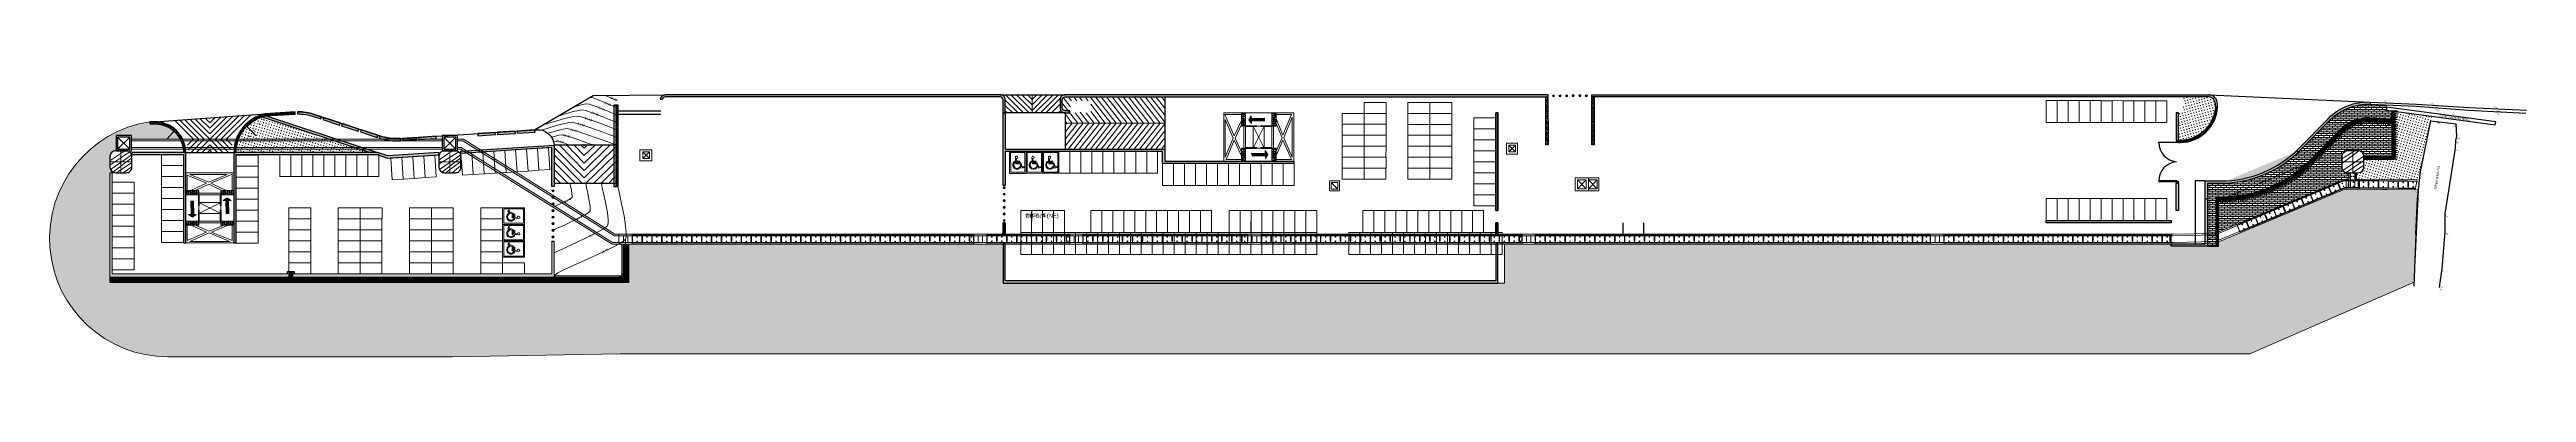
# Model space of a CAD drawing. Header units: millimetres. Extents: x -125260 to 100587, y -21016 to 10224.
import ezdxf

# ---------------------------------------------------------------- set-up
doc = ezdxf.new("R2010")
doc.units = ezdxf.units.MM
doc.header["$LTSCALE"] = 100
doc.header["$MEASUREMENT"] = 0
doc.linetypes.add('CENTER', pattern=[2, 1.25, -0.25, 0.25, -0.25])
doc.layers.get('Defpoints').update_dxf_attribs({"color": 6})
for name, color, linetype, lineweight in [('1', 1, 'Continuous', 18), ('1. NET LIEN DAM', 255, 'Continuous', 0), ('2', 2, 'Continuous', 18), ('4. NET CHAM GACH', 1, 'CENTER', 0), ('8', 251, 'Continuous', 0), ('ARC-PAKING-AR', 8, 'Continuous', 5), ('ARC-PARKING', 6, 'Continuous', 5), ('ARC-VIEW', 90, 'Continuous', 5), ('ARC_DIM', 7, 'Continuous', 0), ('ARC_HATCH', 8, 'Continuous', 0), ('ARC_TEXT', 255, 'Continuous', 13), ('AXIS', 10, 'CENTER', 5), ('BOLLARD', 221, 'Continuous', 5), ('CON-VIEW', 90, 'Continuous', 30), ('DIM', 35, 'Continuous', 9), ('HATCH', 8, 'Continuous', 9), ('TEXT', 7, 'Continuous', 13), ('TEXT @ 1', 7, 'Continuous', 13), ('TEXT @ 100', 7, 'Continuous', 13), ('TEXT @ 150', 7, 'Continuous', 13), ('TEXT @ 50', 7, 'Continuous', 13), ('trench cover', 74, 'Continuous', 0)]:
    doc.layers.add(name, color=color, linetype=linetype, lineweight=lineweight)
for name, color, linetype in [('4', 4, 'Continuous'), ('5', 5, 'Continuous'), ('7', 7, 'Continuous'), ('9', 9, 'Continuous'), ('dapbao', 8, 'Continuous'), ('Drainage', 7, 'Continuous'), ('Text_Tk', 7, 'Continuous')]:
    doc.layers.add(name, color=color, linetype=linetype)
doc.styles.add('Annotative', font='arial.ttf')
doc.styles.add('Metro-Text', font='arial.ttf')
doc.styles.get("Standard").update_dxf_attribs({"font": 'arial.ttf'})
doc.styles.add('TEXT-MEP', font='arial.ttf', dxfattribs={"width": 0.7})
doc.dimstyles.new('MEP-200', dxfattribs={"dimscale": 200, "dimtxt": 2, "dimasz": 1.2, "dimexe": 1, "dimexo": 0.5, "dimgap": 0.75, "dimtad": 1, "dimdec": 0, "dimzin": 1, "dimdsep": 46, "dimtxsty": 'TEXT-MEP', "dimblk": 'ARCHTICK', "dimcen": 0, "dimdle": 1, "dimclrd": 7, "dimclre": 8, "dimclrt": 51, "dimadec": 0, "dimazin": 0, "dimtm": 1e-09, "dimtfac": 0.625, "dimtdec": 0, "dimtix": 1, "dimtmove": 1, "dimatfit": 3, "dimfxl": 700, "dimtvp": 0.75, "dimtolj": 1, "dimtzin": 1, "dimlwd": -1, "dimlwe": -1, "dimarcsym": 1})
doc.dimstyles.new('Zoom_1_200', dxfattribs={"dimscale": 0.2, "dimtxt": 1.6, "dimasz": 1, "dimexe": 0.5, "dimexo": 1, "dimgap": 0.5, "dimtad": 3, "dimdec": 0, "dimlfac": 1000, "dimdsep": 46, "dimtxsty": 'Metro-Text', "dimcen": 0, "dimclrd": 8, "dimclre": 8, "dimclrt": 7, "dimadec": 0, "dimazin": 0, "dimtfac": 1, "dimtdec": 0, "dimtix": 1, "dimtmove": 1, "dimatfit": 3, "dimfxl": 1, "dimtfill": 1, "dimtfillclr": 11, "dimtolj": 1, "dimlwd": -1, "dimlwe": -1, "dimarcsym": 2})
pattern_1 = [(45, (14.01851, 100.79559), (-0.03367596, 0.03367596), [])]
pattern_2 = [(45, (14.01851, 99.99527), (-0.03367596, 0.03367596), [])]
pattern_3 = [(298.93873, (850.02, 1215), (87.51377, 48.3874), [10, -60])]
pattern_4 = [(298.93873, (0.02, -0.0001), (87.51377, 48.3874), [10, -60])]
pattern_5 = [(298.93873, (0.02, -0.0001), (87.51377, 48.3874), [10, -60])]
pattern_6 = [(330.09608, (-254.67, 7184.72), (49.8547, 86.68627), [10, -60])]

# ---------------------------------------------------------------- blocks, each defined once
blk = doc.blocks.new('_ArchTick')
at = {"const_width": 0.15}
blk.add_lwpolyline([(-0.5, -0.5), (0.5, 0.5)], dxfattribs=at)
blk = doc.blocks.new('A$C0FC06FC7')
for p, q in [((756, 2171), (730, 2478)), ((983, 1690), (815, 3615)), ((2267, 1690), (983, 1690)), ((1125, 3293), (1196, 2492)), ((2142, 2492), (1196, 2492)), ((1220, 2211), (1241, 1971)), ((2142, 2211), (1220, 2211)), ((2458, 1971), (1241, 1971)), ((2142, 2211), (2142, 2492)), ((2814, 314), (2267, 1690)), ((2460, 695), (2306, 1083)), ((2971, 680), (2458, 1971)), ((3467, 574), (2814, 314)), ((3363, 835), (2971, 680)), ((3467, 574), (3363, 835))]:
    blk.add_line(p, q)
for centre, radius, start, end in [((1306, 1306), 1306, 116.187239, 332.115312), ((1306, 1306), 1025, 122.429659, 347.442207), ((1169, 3645), 355, 263.020125, 184.995578)]:
    blk.add_arc(centre, radius, start, end)
blk = doc.blocks.new('rrrrrrrrrrr')
at = {"layer": '8'}
for points in [[(-61.88, 2.79), (-61.88, 0.79), (-60.38, 0.79), (-60.38, 2.79)], [(-61.78, 2.69), (-61.78, 0.89), (-60.48, 0.89), (-60.48, 2.69)]]:
    blk.add_lwpolyline(points, close=True, dxfattribs=at)
at = {"layer": 'ARC-PAKING-AR', "xscale": 0.0003000000000000001, "yscale": 0.0003000000000000001, "zscale": 0.0003000000000000001}
blk.add_blockref('A$C0FC06FC7', (-61.59, 1.16), dxfattribs=at)
blk = doc.blocks.new('BIKE1X2')
at = {"layer": '8'}
blk.add_lwpolyline([(0, 0), (1, 0), (1, 2), (0, 2)], close=True, dxfattribs=at)
blk = doc.blocks.new('*U64')
at = {"layer": 'ARC-VIEW', "xscale": -1000, "yscale": 1000, "zscale": 1000, "rotation": 151.0973480734846}
blk.add_blockref('BIKE1X2', (46, 1117), dxfattribs=at)
blk = doc.blocks.new('*U65')
at = {"layer": 'ARC_TEXT'}
for p in [(-8754, 4833), (-7879, 4350), (-7004, 3867), (-6128, 3383), (-5253, 2900), (-4377, 2417), (-3502, 1933), (-2626, 1450), (-1751, 967), (-875, 483), (0, 0)]:
    blk.add_blockref('*U64', p, dxfattribs=at)
blk = doc.blocks.new('*U66')
at = {"layer": 'ARC-VIEW', "xscale": -1000, "yscale": 1000, "zscale": 1000, "rotation": 151.0973480734846}
blk.add_blockref('BIKE1X2', (46, 1117), dxfattribs=at)
blk = doc.blocks.new('*U67')
at = {"layer": 'ARC_TEXT'}
for p in [(-6128, 3383), (-5253, 2900), (-4377, 2417), (-3502, 1933), (-2626, 1450), (-1751, 967), (-875, 483), (0, 0)]:
    blk.add_blockref('*U66', p, dxfattribs=at)
blk = doc.blocks.new('*U68')
at = {"layer": 'ARC-VIEW', "xscale": -1000, "yscale": 1000, "zscale": 1000, "rotation": 151.0973480734846}
blk.add_blockref('BIKE1X2', (46, 1117), dxfattribs=at)
blk = doc.blocks.new('*U69')
at = {"layer": 'ARC_TEXT'}
for p in [(-4286, 4651), (-3411, 4168), (-2535, 3684), (-5253, 2900), (-4377, 2417), (-3502, 1933), (-2626, 1450), (-1660, 3201), (-784, 2718), (91, 2234), (967, 1751), (-1751, 967), (-875, 483), (0, 0)]:
    blk.add_blockref('*U68', p, dxfattribs=at)
blk = doc.blocks.new('*U84')
at = {"layer": 'ARC-VIEW', "xscale": -1000, "yscale": 1000, "zscale": 1000, "rotation": 151.0973480734846}
blk.add_blockref('BIKE1X2', (46, 1117), dxfattribs=at)
blk = doc.blocks.new('*U85')
at = {"layer": 'ARC_TEXT'}
for p in [(-5253, 2900), (-4377, 2417), (-3502, 1933), (-2626, 1450), (-1751, 967), (-875, 483), (0, 0)]:
    blk.add_blockref('*U84', p, dxfattribs=at)
blk = doc.blocks.new('*U119')
at = {"layer": 'TEXT @ 1', "insert": (-36268, -4729), "char_height": 2.5, "attachment_point": 1, "rotation": 359.98299, "style": 'Annotative'}
blk.add_mtext_dynamic_manual_height_columns('DB-G.A (NE)', width=27910.08, gutter_width=12500, heights=[0], dxfattribs=at)
at = {"layer": 'TEXT @ 100', "insert": (-36268, -4729), "char_height": 250, "attachment_point": 1, "rotation": 359.98299, "style": 'Annotative'}
blk.add_mtext_dynamic_manual_height_columns('DB-G.A (NE)', width=2791007.78, gutter_width=1250000, heights=[0], dxfattribs=at)
at = {"layer": 'TEXT @ 150', "insert": (-36268, -4729), "char_height": 375, "attachment_point": 1, "rotation": 359.98299, "style": 'Annotative'}
blk.add_mtext_dynamic_manual_height_columns('DB-G.A (NE)', width=4186511.67, gutter_width=1875000, heights=[0], dxfattribs=at)
at = {"layer": 'TEXT @ 50', "insert": (-36268, -4729), "char_height": 125, "attachment_point": 1, "rotation": 359.98299, "style": 'Annotative'}
blk.add_mtext_dynamic_manual_height_columns('DB-G.A (NE)', width=1395503.89, gutter_width=625000, heights=[0], dxfattribs=at)
blk = doc.blocks.new('ARR1')
at = {"layer": 'ARC-PAKING-AR'}
h = blk.add_hatch(color=256, dxfattribs=at)
h.dxf.hatch_style = 1
h.paths.add_polyline_path([(-6, 0.5), (-1, 0.5), (-1, 1.5), (0, 0), (-1, -1.5), (-1, -0.5), (-6, -0.5)])
at = {"layer": 'ARC-PAKING-AR', "flags": 128}
blk.add_lwpolyline([(-6, 0.5), (-1, 0.5), (-1, 1.5), (0, 0), (-1, -1.5), (-1, -0.5), (-6, -0.5), (-6, 0.5)], dxfattribs=at)
blk = doc.blocks.new('SB 2')
at = {"layer": '8'}
h = blk.add_hatch(dxfattribs=at)
h.set_pattern_fill('ANSI32', color=256, scale=0.02, angle=283.8597)
h.set_pattern_definition([(360, (-7.44118, 8.84739), (-1e-17, 0.1905), []), (360, (-7.37768, 8.78389), (-1e-17, 0.1905), [])])
h.paths.add_polyline_path([(-1.58, 1.84), (-1.58, 0.64), (-1.2, 0.64), (-1.2, 1.84)])
h = blk.add_hatch(dxfattribs=at)
h.set_pattern_fill('ANSI31', color=256, scale=0.015, angle=-31.1403)
h.set_pattern_definition(pattern_1)
h.paths.add_polyline_path([(-1.2, 0.68), (-1.2, 0.6), (-0.2, 0.6), (-0.2, 0.68)])
h = blk.add_hatch(dxfattribs=at)
h.set_pattern_fill('ANGLE', color=256, angle=-31.1403)
h.set_pattern_definition([(2e-11, (-6.4505, 19.7175), (2e-15, 6.985), [5.08, -1.905]), (90, (-6.4505, 19.7175), (-6.985, 1e-15), [5.08, -1.905])])
h.paths.add_polyline_path([(0.2, 0.68), (0.2, 0.6), (1.2, 0.6), (1.2, 0.68)])
h = blk.add_hatch(dxfattribs=at)
h.set_pattern_fill('ANSI31', color=256, scale=0.015, angle=-31.1403)
h.set_pattern_definition(pattern_1)
h.paths.add_polyline_path([(0.2, 0.68), (0.2, 0.6), (1.2, 0.6), (1.2, 0.68)])
h = blk.add_hatch(dxfattribs=at)
h.set_pattern_fill('ANSI32', color=256, scale=0.02, angle=283.8597)
h.set_pattern_definition([(360, (-4.66718, 8.74783), (-1e-17, 0.1905), []), (360, (-4.60368, 8.68433), (-1e-17, 0.1905), [])])
h.paths.add_polyline_path([(1.2, 1.84), (1.2, 0.64), (1.57, 0.64), (1.57, 1.84)])
h = blk.add_hatch(dxfattribs=at)
h.set_pattern_fill('ANSI32', color=256, scale=0.02, angle=283.8597)
h.set_pattern_definition([(360, (-7.4411, 7.80718), (-1e-17, 0.1905), []), (360, (-7.3776, 7.74368), (-1e-17, 0.1905), [])])
h.paths.add_polyline_path([(-1.58, -2.56), (-1.58, -1.36), (-1.2, -1.36), (-1.2, -2.56)])
h = blk.add_hatch(dxfattribs=at)
h.set_pattern_fill('ANSI31', color=256, scale=0.015, angle=-31.1403)
h.set_pattern_definition(pattern_2)
h.paths.add_polyline_path([(-1.2, -1.32), (-1.2, -1.4), (-0.2, -1.4), (-0.2, -1.32)])
h = blk.add_hatch(dxfattribs=at)
h.set_pattern_fill('ANGLE', color=256, angle=-31.1403)
h.set_pattern_definition([(2e-11, (-6.4505, 17.717), (2e-15, 6.985), [5.08, -1.905]), (90, (-6.4505, 17.717), (-6.985, 1e-15), [5.08, -1.905])])
h.paths.add_polyline_path([(0.2, -1.32), (0.2, -1.4), (1.2, -1.4), (1.2, -1.32)])
h = blk.add_hatch(dxfattribs=at)
h.set_pattern_fill('ANSI31', color=256, scale=0.015, angle=-31.1403)
h.set_pattern_definition(pattern_2)
h.paths.add_polyline_path([(0.2, -1.32), (0.2, -1.4), (1.2, -1.4), (1.2, -1.32)])
h = blk.add_hatch(dxfattribs=at)
h.set_pattern_fill('ANSI32', color=256, scale=0.02, angle=283.8597)
h.set_pattern_definition([(360, (-4.6661, 7.80748), (-1e-17, 0.1905), []), (360, (-4.6026, 7.74398), (-1e-17, 0.1905), [])])
h.paths.add_polyline_path([(1.2, -2.56), (1.2, -1.36), (1.58, -1.36), (1.58, -2.56)])
at = {"layer": 'ARC-PARKING'}
h = blk.add_hatch(dxfattribs=at)
h.set_pattern_fill('ANGLE', color=256, angle=-31.1403)
h.set_pattern_definition([(2e-11, (-12.0635, 19.675), (2e-15, 6.985), [5.08, -1.905]), (90, (-12.0635, 19.675), (-6.985, 1e-15), [5.08, -1.905])])
h.paths.add_polyline_path([(-1.2, 0.68), (-1.2, 0.6), (-0.2, 0.6), (-0.2, 0.68)])
h = blk.add_hatch(dxfattribs=at)
h.set_pattern_fill('ANGLE', color=256, angle=-31.1403)
h.set_pattern_definition([(2e-11, (-12.0635, 18.475), (2e-15, 6.985), [5.08, -1.905]), (90, (-12.0635, 18.475), (-6.985, 1e-15), [5.08, -1.905])])
h.paths.add_polyline_path([(-1.2, -1.32), (-1.2, -1.4), (-0.2, -1.4), (-0.2, -1.32)])
at = {"layer": '8'}
for p, q in [((-2.28, -0.42), (-3.05, 1.46)), ((-2.2, -0.19), (-2.97, 1.69)), ((-1.43, 1.69), (-2.2, -0.19)), ((-1.35, 1.46), (-2.12, -0.42)), ((1.25, 1.84), (2.25, -0.25)), ((-2.28, -0.42), (-3.05, -2.18)), ((-2.2, -0.65), (-2.97, -2.41)), ((-1.43, -2.41), (-2.2, -0.65)), ((-1.35, -2.18), (-2.12, -0.42)), ((2.34, -0.45), (3.05, -2.18))]:
    blk.add_line(p, q, dxfattribs=at)
at = {"layer": '8', "flags": 128}
for points in [[(-3.2, 1.84), (-1.2, 1.84), (-1.2, -2.56), (-3.2, -2.56)], [(3.2, 1.84), (1.2, 1.84), (1.2, -2.56), (3.2, -2.56)], [(-3.05, -2.41), (-3.05, -2.41)], [(3.05, -2.41), (3.05, -2.41)]]:
    blk.add_lwpolyline(points, close=True, dxfattribs=at)
for points in [[(-3.05, -2.18), (-3.05, 1.46)], [(-2.97, 1.69), (-1.43, 1.69)], [(-1.35, 1.46), (-1.35, -2.18)], [(-0.5, 0.64), (0.5, -1.36)], [(0.5, 0.64), (-0.5, -1.36)], [(2.15, -0.45), (1.35, 1.24), (1.35, -2.18)], [(2.25, -0.25), (3.08, 1.69), (1.43, 1.69)], [(3.05, -2.18), (3.05, 1.24), (2.34, -0.45)], [(1.35, -2.18), (2.16, -0.45)], [(2.25, -0.65), (1.43, -2.41)], [(2.97, -2.41), (2.25, -0.65)], [(-1.43, -2.41), (-2.97, -2.41)], [(1.43, -2.41), (2.97, -2.41)]]:
    blk.add_lwpolyline(points, dxfattribs=at)
at = {"layer": '8'}
for points in [[(-1.58, 1.84), (-1.58, 0.64), (-1.2, 0.64), (-1.2, 1.84)], [(-1.2, 0.64), (1.2, 0.64), (1.2, 1.84), (-1.2, 1.84)], [(-1.2, 0.68), (-1.2, 0.6), (-0.2, 0.6), (-0.2, 0.68)], [(-1.2, -1.36), (1.2, -1.36), (1.2, 0.64), (-1.2, 0.64)], [(0.5, -1.36), (0.5, 0.64), (-0.5, 0.64), (-0.5, -1.36)], [(0.2, 0.68), (0.2, 0.6), (1.2, 0.6), (1.2, 0.68)], [(1.2, 1.84), (1.2, 0.64), (1.57, 0.64), (1.57, 1.84)], [(-1.58, -2.56), (-1.58, -1.36), (-1.2, -1.36), (-1.2, -2.56)], [(-1.2, -1.32), (-1.2, -1.4), (-0.2, -1.4), (-0.2, -1.32)], [(-1.2, -2.56), (1.2, -2.56), (1.2, -1.36), (-1.2, -1.36)], [(0.2, -1.32), (0.2, -1.4), (1.2, -1.4), (1.2, -1.32)], [(1.2, -2.56), (1.2, -1.36), (1.58, -1.36), (1.58, -2.56)]]:
    blk.add_lwpolyline(points, close=True, dxfattribs=at)
for p, xscale, yscale, zscale, rotation in [((0.91, 1.22), 0.2399999999999999, 0.2399999999999999, 0.2399999999999999, 358.598722509094), ((-0.84, -1.94), 0.2400000000000002, 0.2400000000000002, 0.2400000000000002, 178.5987223442755)]:
    blk.add_blockref('ARR1', p, dxfattribs=dict(at, xscale=xscale, yscale=yscale, zscale=zscale, rotation=rotation))
blk = doc.blocks.new('*U86')
at = {"layer": 'ARC-VIEW', "xscale": -1000, "yscale": 1000, "zscale": 1000, "rotation": 151.0973480734846}
blk.add_blockref('BIKE1X2', (46, 1117), dxfattribs=at)
blk = doc.blocks.new('*U87')
at = {"layer": 'ARC_TEXT'}
for p in [(-6128, 3383), (-5253, 2900), (-4377, 2417), (-3502, 1933), (-2626, 1450), (-1751, 967), (-875, 483), (0, 0)]:
    blk.add_blockref('*U86', p, dxfattribs=at)
blk = doc.blocks.new('*U88')
at = {"layer": 'ARC-VIEW', "xscale": -1000, "yscale": 1000, "zscale": 1000, "rotation": 151.0973480734846}
blk.add_blockref('BIKE1X2', (46, 1117), dxfattribs=at)
blk = doc.blocks.new('*U95')
at = {"layer": 'ARC_TEXT'}
for p in [(-3411, 4168), (-2535, 3684), (-4377, 2417), (-3502, 1933), (-2626, 1450), (-1660, 3201), (-784, 2718), (91, 2234), (967, 1751), (-1751, 967), (-875, 483), (0, 0)]:
    blk.add_blockref('*U88', p, dxfattribs=at)
blk = doc.blocks.new('*U96')
at = {"layer": 'ARC-VIEW', "xscale": -1000, "yscale": 1000, "zscale": 1000, "rotation": 151.0973480734846}
blk.add_blockref('BIKE1X2', (46, 1117), dxfattribs=at)
blk = doc.blocks.new('*U97')
at = {"layer": 'ARC_TEXT'}
for p in [(-3411, 4168), (-2535, 3684), (-4377, 2417), (-3502, 1933), (-2626, 1450), (-1660, 3201), (-784, 2718), (91, 2234), (967, 1751), (-1751, 967), (-875, 483), (0, 0)]:
    blk.add_blockref('*U96', p, dxfattribs=at)
blk = doc.blocks.new('*U70')
at = {"layer": 'ARC-VIEW', "xscale": -1000, "yscale": 1000, "zscale": 1000, "rotation": 151.0973480734846}
blk.add_blockref('BIKE1X2', (46, 1117), dxfattribs=at)
blk = doc.blocks.new('*U71')
at = {"layer": 'ARC_TEXT'}
for p in [(-4377, 2417), (-3502, 1933), (-2626, 1450), (-1751, 967), (-875, 483), (0, 0)]:
    blk.add_blockref('*U70', p, dxfattribs=at)
blk = doc.blocks.new('*U72')
at = {"layer": 'ARC-VIEW', "xscale": -1000, "yscale": 1000, "zscale": 1000, "rotation": 151.0973480734846}
blk.add_blockref('BIKE1X2', (46, 1117), dxfattribs=at)
blk = doc.blocks.new('*U73')
at = {"layer": 'ARC_TEXT'}
blk.add_blockref('*U72', (0, 0), dxfattribs=at)
blk = doc.blocks.new('*U108')
at = {"layer": 'ARC-VIEW', "xscale": -1000, "yscale": 1000, "zscale": 1000, "rotation": 151.0973480734846}
blk.add_blockref('BIKE1X2', (46, 1117), dxfattribs=at)
blk = doc.blocks.new('*U109')
at = {"layer": 'ARC_TEXT'}
for p in [(-8754, 4833), (-7879, 4350), (-7004, 3867), (-6128, 3383), (-5253, 2900), (-4377, 2417), (-3502, 1933), (-2626, 1450), (-1751, 967), (-875, 483), (0, 0)]:
    blk.add_blockref('*U108', p, dxfattribs=at)
blk = doc.blocks.new('*U110')
at = {"layer": 'ARC-VIEW', "xscale": -1000, "yscale": 1000, "zscale": 1000, "rotation": 151.0973480734846}
blk.add_blockref('BIKE1X2', (46, 1117), dxfattribs=at)
blk = doc.blocks.new('*U111')
at = {"layer": 'ARC_TEXT'}
for p in [(-6128, 3383), (-5253, 2900), (-4377, 2417), (-3502, 1933), (-2626, 1450), (-1751, 967), (-875, 483), (0, 0)]:
    blk.add_blockref('*U110', p, dxfattribs=at)
blk = doc.blocks.new('*U76')
at = {"layer": 'ARC-VIEW', "xscale": -1000, "yscale": 1000, "zscale": 1000, "rotation": 151.0973480734846}
blk.add_blockref('BIKE1X2', (46, 1117), dxfattribs=at)
blk = doc.blocks.new('*U77')
at = {"layer": 'ARC_TEXT'}
for p in [(-8754, 4833), (-7879, 4350), (-7004, 3867), (-6128, 3383), (-5253, 2900), (-4377, 2417), (-3502, 1933), (-2626, 1450), (-1751, 967), (-875, 483), (0, 0)]:
    blk.add_blockref('*U76', p, dxfattribs=at)
blk = doc.blocks.new('*U78')
at = {"layer": 'ARC-VIEW', "xscale": -1000, "yscale": 1000, "zscale": 1000, "rotation": 151.0973480734846}
blk.add_blockref('BIKE1X2', (46, 1117), dxfattribs=at)
blk = doc.blocks.new('*U79')
at = {"layer": 'ARC_TEXT'}
for p in [(-7004, 3867), (-6128, 3383), (-5253, 2900), (-4377, 2417), (-3502, 1933), (-2626, 1450), (-1751, 967), (-875, 483), (0, 0)]:
    blk.add_blockref('*U78', p, dxfattribs=at)
blk = doc.blocks.new('*U80')
at = {"layer": 'ARC-VIEW', "xscale": -1000, "yscale": 1000, "zscale": 1000, "rotation": 151.0973480734846}
blk.add_blockref('BIKE1X2', (46, 1117), dxfattribs=at)
blk = doc.blocks.new('*U63')
at = {"layer": 'ARC_TEXT'}
for p in [(-22761, 12566), (-21886, 12083), (-21011, 11600), (-20135, 11116), (-19260, 10633), (-18384, 10150), (-17509, 9666), (-16633, 9183), (-15758, 8700), (-14883, 8217), (-14007, 7733), (-13132, 7250), (-12256, 6767), (-11381, 6283), (-10505, 5800), (-9630, 5317), (-8754, 4833), (-7879, 4350), (-7004, 3867), (-6128, 3383), (-5253, 2900), (-4377, 2417), (-3502, 1933), (-2626, 1450), (-1751, 967), (-875, 483), (0, 0)]:
    blk.add_blockref('*U80', p, dxfattribs=at)
blk = doc.blocks.new('*U74')
at = {"layer": 'ARC-VIEW', "xscale": -1000, "yscale": 1000, "zscale": 1000, "rotation": 151.0973480734846}
blk.add_blockref('BIKE1X2', (46, 1117), dxfattribs=at)
blk = doc.blocks.new('*U75')
at = {"layer": 'ARC_TEXT'}
for p in [(-11381, 6283), (-10505, 5800), (-9630, 5317), (-8754, 4833), (-7879, 4350), (-7004, 3867), (-6128, 3383), (-5253, 2900), (-4377, 2417), (-3502, 1933), (-2626, 1450), (-1751, 967), (-875, 483), (0, 0)]:
    blk.add_blockref('*U74', p, dxfattribs=at)
blk = doc.blocks.new('*U54')
at = {"layer": 'ARC-VIEW', "xscale": -1000, "yscale": 1000, "zscale": 1000, "rotation": 151.0973480734846}
blk.add_blockref('BIKE1X2', (46, 1117), dxfattribs=at)
blk = doc.blocks.new('*U55')
at = {"layer": 'ARC_TEXT'}
for p in [(-8754, 4833), (-7879, 4350), (-7004, 3867), (-6128, 3383), (-5253, 2900), (-4377, 2417), (-3502, 1933), (-2626, 1450), (-1751, 967), (-875, 483), (0, 0)]:
    blk.add_blockref('*U54', p, dxfattribs=at)
blk = doc.blocks.new('*U56')
at = {"xscale": -1000, "yscale": 1000, "zscale": 1000, "rotation": 301.1218733489882}
blk.add_blockref('rrrrrrrrrrr', (-33131, 51403), dxfattribs=at)
blk = doc.blocks.new('*U57')
at = {"layer": '2'}
for p in [(-1551, 2568), (-776, 1284), (0, 0)]:
    blk.add_blockref('*U56', p, dxfattribs=at)
blk = doc.blocks.new('*U58')
at = {"layer": 'ARC-VIEW', "xscale": -1000, "yscale": 1000, "zscale": 1000, "rotation": 151.0973480734846}
blk.add_blockref('BIKE1X2', (46, 1117), dxfattribs=at)
blk = doc.blocks.new('*U59')
at = {"layer": 'ARC_TEXT'}
for p in [(-4377, 2417), (-3502, 1933), (-2626, 1450), (-1751, 967), (-875, 483), (0, 0)]:
    blk.add_blockref('*U58', p, dxfattribs=at)
blk = doc.blocks.new('*U89')
at = {"layer": 'ARC-VIEW', "xscale": -1000, "yscale": 1000, "zscale": 1000, "rotation": 151.0973480734846}
blk.add_blockref('BIKE1X2', (46, 1117), dxfattribs=at)
blk = doc.blocks.new('*U90')
at = {"layer": 'ARC_TEXT'}
for p in [(-2626, 1450), (-1751, 967), (-875, 483), (0, 0)]:
    blk.add_blockref('*U89', p, dxfattribs=at)
blk = doc.blocks.new('*U91')
at = {"layer": 'ARC-VIEW', "xscale": -1000, "yscale": 1000, "zscale": 1000, "rotation": 151.0973480734846}
blk.add_blockref('BIKE1X2', (46, 1117), dxfattribs=at)
blk = doc.blocks.new('*U92')
at = {"layer": 'ARC_TEXT'}
for p in [(-2626, 1450), (-1751, 967), (-875, 483), (0, 0)]:
    blk.add_blockref('*U91', p, dxfattribs=at)
blk = doc.blocks.new('*U93')
at = {"layer": 'ARC-VIEW', "xscale": -1000, "yscale": 1000, "zscale": 1000, "rotation": 151.0973480734846}
blk.add_blockref('BIKE1X2', (46, 1117), dxfattribs=at)
blk = doc.blocks.new('*U94')
at = {"layer": 'ARC_TEXT'}
for p in [(-6128, 3383), (-5253, 2900), (-4377, 2417), (-3502, 1933), (-2626, 1450), (-1751, 967), (-875, 483), (0, 0)]:
    blk.add_blockref('*U93', p, dxfattribs=at)
blk = doc.blocks.new('*U104')
at = {"layer": 'ARC-VIEW', "xscale": -1000, "yscale": 1000, "zscale": 1000, "rotation": 151.0973480734846}
blk.add_blockref('BIKE1X2', (46, 1117), dxfattribs=at)
blk = doc.blocks.new('*U105')
at = {"layer": 'ARC_TEXT'}
for p in [(-6128, 3383), (-5253, 2900), (-4377, 2417), (-3502, 1933), (-2626, 1450), (-1751, 967), (-875, 483), (0, 0)]:
    blk.add_blockref('*U104', p, dxfattribs=at)
blk = doc.blocks.new('*U106')
at = {"layer": 'ARC-VIEW', "xscale": -1000, "yscale": 1000, "zscale": 1000, "rotation": 151.0973480734846}
blk.add_blockref('BIKE1X2', (46, 1117), dxfattribs=at)
blk = doc.blocks.new('*U107')
at = {"layer": '1'}
for p in [(-4377, 2417), (-3502, 1933), (-2626, 1450), (-1751, 967), (-875, 483), (0, 0)]:
    blk.add_blockref('*U106', p, dxfattribs=at)
blk = doc.blocks.new('*D112')
at = {"layer": '1', "color": 8, "transparency": 16777216}
blk.add_line((-114529, 2087), (-113770, 2926), dxfattribs=at)
at = {"layer": 'Defpoints', "color": 0, "transparency": 16777216}
blk.add_point((-115648, 850), dxfattribs=at)
at = {"layer": '1', "color": 7, "transparency": 16777216, "insert": (-114528, 2088), "char_height": 0.32, "attachment_point": 5, "rotation": 47.88563, "style": 'Metro-Text', "bg_fill": 3, "box_fill_scale": 1.25, "bg_fill_color": 256, "bg_fill_true_color": 13158600, "bg_fill_transparency": 0}
blk.add_mtext('\\A1;R2800063', dxfattribs=at)
at = {"layer": '1', "color": 8, "transparency": 16777216}
blk.add_solid([(-113770, 2926), (-113770, 2926), (-113770, 2927)], dxfattribs=at)
at = {"layer": 'Defpoints', "color": 0, "transparency": 16777216}
blk.add_point((-113770, 2927), dxfattribs=at)
blk = doc.blocks.new('*D113')
at = {"layer": '1', "color": 8, "transparency": 16777216}
blk.add_line((-106415, 2375), (-107427, 3360), dxfattribs=at)
at = {"layer": 'Defpoints', "color": 0, "transparency": 16777216}
blk.add_point((-104848, 850), dxfattribs=at)
at = {"layer": '1', "color": 7, "transparency": 16777216, "insert": (-106416, 2376), "char_height": 0.32, "attachment_point": 5, "rotation": 315.77479, "style": 'Metro-Text', "bg_fill": 3, "box_fill_scale": 1.25, "bg_fill_color": 256, "bg_fill_true_color": 13158600, "bg_fill_transparency": 0}
blk.add_mtext('\\A1;R3600000', dxfattribs=at)
at = {"layer": '1', "color": 8, "transparency": 16777216}
blk.add_solid([(-107427, 3360), (-107427, 3360), (-107427, 3360)], dxfattribs=at)
at = {"layer": 'Defpoints', "color": 0, "transparency": 16777216}
blk.add_point((-107427, 3360), dxfattribs=at)
blk = doc.blocks.new('*U98')
at = {"layer": 'ARC-VIEW', "xscale": -1000, "yscale": 1000, "zscale": 1000, "rotation": 151.0973480734846}
blk.add_blockref('BIKE1X2', (46, 1117), dxfattribs=at)
blk = doc.blocks.new('*U99')
at = {"layer": 'ARC_TEXT'}
for p in [(-6128, 3383), (-5253, 2900), (-4377, 2417), (-3502, 1933), (-2626, 1450), (-1751, 967), (-875, 483), (0, 0)]:
    blk.add_blockref('*U98', p, dxfattribs=at)
blk = doc.blocks.new('*U100')
at = {"layer": 'ARC-VIEW', "xscale": -1000, "yscale": 1000, "zscale": 1000, "rotation": 151.0973480734846}
blk.add_blockref('BIKE1X2', (46, 1117), dxfattribs=at)
blk = doc.blocks.new('*U101')
at = {"layer": 'ARC_TEXT'}
for p in [(-7004, 3867), (-6128, 3383), (-5253, 2900), (-4377, 2417), (-3502, 1933), (-2626, 1450), (-1751, 967), (-875, 483), (0, 0)]:
    blk.add_blockref('*U100', p, dxfattribs=at)
blk = doc.blocks.new('VD-15')
at = {"layer": 'HATCH', "ltscale": 0.5}
h = blk.add_hatch(dxfattribs=at)
h.set_pattern_fill('ANSI31', color=256, scale=0.1, angle=349.8311, style=0)
h.set_pattern_definition([(34.83113869, (-605324.29707, -1193201.90417), (-0.18134322238, 0.26061635731), [])])
edge = h.paths.add_edge_path()
edge.add_line((-0.5, -1), (0.5, -1))
edge.add_arc((0.5, -0.5), 0.5, 270, 360)
edge.add_line((1, -0.5), (1, 0.5))
edge.add_arc((0.5, 0.5), 0.5, 0, 90)
edge.add_line((0.5, 1), (-0.5, 1))
edge.add_arc((-0.5, 0.5), 0.5, 90, 180)
edge.add_line((-1, 0.5), (-1, -0.5))
edge.add_arc((-0.5, -0.5), 0.5, 180, 270)
at = {"layer": 'AXIS', "ltscale": 2}
for p, q in [((-1, 0), (1, 0)), ((0, 1), (0, -1))]:
    blk.add_line(p, q, dxfattribs=at)
at = {"layer": 'CON-VIEW', "flags": 128}
blk.add_lwpolyline([(-0.5, -1), (0.5, -1, 0.414214), (1, -0.5), (1, 0.5, 0.414214), (0.5, 1), (-0.5, 1, 0.414214), (-1, 0.5), (-1, -0.5, 0.414214)], format="xyb", close=True, dxfattribs=at)
blk = doc.blocks.new('*U24')
at = {"layer": '1', "flags": 128}
for points in [[(0, 0), (0, -300)], [(100, 0), (100, -153)], [(200, 0), (200, -300)]]:
    blk.add_lwpolyline(points, dxfattribs=at)
blk = doc.blocks.new('bollard H')
at = {"layer": 'BOLLARD'}
h = blk.add_hatch(color=256, dxfattribs=at)
h.dxf.hatch_style = 1
h.set_gradient(color1=(128, 128, 128), tint=1, name='SPHERICAL')
edge = h.paths.add_edge_path()
edge.add_arc((0, 0), 0.1, -7.8306, 352.1694)
blk.add_circle((0, 0), 0.1, dxfattribs=at)
blk = doc.blocks.new('*U18')
at = {"layer": 'BOLLARD', "rotation": 7.830578339736208}
blk.add_blockref('bollard H', (0, 0), dxfattribs=at)
blk = doc.blocks.new('*U19')
at = {"layer": 'BOLLARD'}
for p in [(-0.41, 2.97), (-0.33, 2.38), (-0.25, 1.78), (-0.16, 1.19), (-0.08, 0.59), (0, 0)]:
    blk.add_blockref('*U18', p, dxfattribs=at)
blk = doc.blocks.new('*U20')
at = {"layer": 'BOLLARD', "rotation": 7.830578339736208}
blk.add_blockref('bollard H', (0, 0), dxfattribs=at)
blk = doc.blocks.new('*U23')
at = {"layer": 'BOLLARD', "xscale": 999.9999999999999, "yscale": 999.9999999999999, "zscale": 999.9999999999999, "rotation": 53.2666790422975}
blk.add_blockref('*U20', (0, 0), dxfattribs=at)
blk = doc.blocks.new('*U22')
at = {"layer": '8'}
blk.add_lwpolyline([(0.02, 0.35), (0.02, 0.25), (0, 0.2), (0, -0.2), (0.02, -0.25), (0.02, -0.34), (-0.88, -0.34), (-0.88, -0.25), (-0.85, -0.2), (-0.85, 0.2), (-0.88, 0.25), (-0.88, 0.35)], close=True, dxfattribs=at)
for centre in [(-0.43, 0.2), (-0.43, -0.2, 0)]:
    blk.add_circle(centre, 0.03, dxfattribs=at)
blk = doc.blocks.new('*U81')
at = {"layer": 'trench cover', "xscale": 1000, "yscale": 1000, "zscale": 1000}
blk.add_blockref('*U22', (0, 0), dxfattribs=at)
blk = doc.blocks.new('*U62')
at = {"rotation": 31.15984518472852}
for p in [(48124, 51770), (48898, 52239), (49673, 52707), (50447, 53175), (44252, 49429), (45026, 49897), (45801, 50365), (46575, 50834), (47350, 51302), (41154, 47556), (41929, 48024), (42703, 48492), (43477, 48961), (37282, 45214), (38056, 45683), (38831, 46151), (39605, 46619), (40380, 47088), (33410, 42873), (34184, 43341), (34959, 43810), (35733, 44278), (36507, 44746), (29538, 40532), (30312, 41000), (31086, 41468), (31861, 41937), (32635, 42405), (25665, 38190), (26440, 38659), (27214, 39127), (27989, 39595), (28763, 40063), (24891, 37722)]:
    blk.add_blockref('*U81', p, dxfattribs=at)
blk = doc.blocks.new('*U13')
at = {"layer": '8'}
blk.add_lwpolyline([(-0.24, 0.35), (-0.24, 0.25), (-0.27, 0.2), (-0.27, -0.2), (-0.24, -0.25), (-0.24, -0.34), (-0.61, -0.34), (-0.61, -0.25), (-0.58, -0.2), (-0.58, 0.2), (-0.61, 0.25), (-0.61, 0.35)], close=True, dxfattribs=at)
for centre in [(-0.43, 0.2), (-0.43, -0.2, 0)]:
    blk.add_circle(centre, 0.03, dxfattribs=at)
blk = doc.blocks.new('*U14')
at = {"layer": '8'}
blk.add_lwpolyline([(-0.28, 0.35), (-0.28, 0.25), (-0.3, 0.2), (-0.3, -0.2), (-0.28, -0.25), (-0.28, -0.34), (-0.58, -0.34), (-0.58, -0.25), (-0.55, -0.2), (-0.55, 0.2), (-0.58, 0.25), (-0.58, 0.35)], close=True, dxfattribs=at)
for centre in [(-0.43, 0.2), (-0.43, -0.2, 0)]:
    blk.add_circle(centre, 0.03, dxfattribs=at)
blk = doc.blocks.new('*U15')
at = {"layer": '8'}
blk.add_lwpolyline([(-0.15, 0.35), (-0.15, 0.25), (-0.17, 0.2), (-0.17, -0.2), (-0.15, -0.25), (-0.15, -0.34), (-0.71, -0.34), (-0.71, -0.25), (-0.68, -0.2), (-0.68, 0.2), (-0.71, 0.25), (-0.71, 0.35)], close=True, dxfattribs=at)
for centre in [(-0.43, 0.2), (-0.43, -0.2, 0)]:
    blk.add_circle(centre, 0.03, dxfattribs=at)
blk = doc.blocks.new('*U16')
at = {"layer": '8'}
blk.add_lwpolyline([(-0.3, 0.35), (-0.3, 0.25), (-0.32, 0.2), (-0.32, -0.2), (-0.3, -0.25), (-0.3, -0.34), (-0.56, -0.34), (-0.56, -0.25), (-0.53, -0.2), (-0.53, 0.2), (-0.56, 0.25), (-0.56, 0.35)], close=True, dxfattribs=at)
for centre in [(-0.43, 0.2), (-0.43, -0.2, 0)]:
    blk.add_circle(centre, 0.03, dxfattribs=at)
blk = doc.blocks.new('*U17')
at = {"layer": '8'}
blk.add_lwpolyline([(-0.05, 0.35), (-0.05, 0.25), (-0.08, 0.2), (-0.08, -0.2), (-0.05, -0.25), (-0.05, -0.34), (-0.8, -0.34), (-0.8, -0.25), (-0.77, -0.2), (-0.77, 0.2), (-0.8, 0.25), (-0.8, 0.35)], close=True, dxfattribs=at)
for centre in [(-0.43, 0.2), (-0.43, -0.2, 0)]:
    blk.add_circle(centre, 0.03, dxfattribs=at)
blk = doc.blocks.new('*U21')
at = {"layer": '9', "rotation": 31.15735644728251}
blk.add_blockref('bollard H', (0, 0), dxfattribs=at)
blk = doc.blocks.new('*U82')
at = {"layer": '9', "xscale": 999.9999999999998, "yscale": 999.9999999999998, "zscale": 999.9999999999998, "rotation": 328.842643557143}
blk.add_blockref('*U21', (0, 0), dxfattribs=at)
blk = doc.blocks.new('*U83')
for p in [(0, 0), (0, -600), (0, -1200), (0, -1800), (0, -2400), (0, -3000), (0, -3600), (0, -4200)]:
    blk.add_blockref('*U82', p)
blk = doc.blocks.new('*U60')
blk.add_blockref('*U24', (0, 0))
blk = doc.blocks.new('*U61')
at = {"rotation": 89.99999998747099}
for p in [(88535, 4441), (88535, 4241), (88535, 4041), (88535, 3841), (88535, 3641), (88535, 3441), (88535, 3241), (88535, 3041), (88535, 2841), (88535, 2641), (88535, 2441), (88535, 2241), (88535, 2041), (88535, 1841), (88535, 1641), (88535, 1441), (88535, 1241), (88535, 1041), (88535, 841), (88535, 641), (88535, 441), (88535, 241)]:
    blk.add_blockref('*U60', p, dxfattribs=at)
blk = doc.blocks.new('*U102')
at = {"layer": 'ARC-VIEW', "xscale": -1000, "yscale": 1000, "zscale": 1000, "rotation": 151.0973480734846}
blk.add_blockref('BIKE1X2', (46, 1117), dxfattribs=at)
blk = doc.blocks.new('*U103')
at = {"layer": 'ARC_TEXT'}
for p in [(-9630, 5317), (-8754, 4833), (-7879, 4350), (-7004, 3867), (-6128, 3383), (-5253, 2900), (-4377, 2417), (-3502, 1933), (-2626, 1450), (-1751, 967), (-875, 483), (0, 0)]:
    blk.add_blockref('*U102', p, dxfattribs=at)
blk = doc.blocks.new('*D114')
at = {"layer": '4', "color": 8, "transparency": 16777216}
for p, q in [((71300, -1749), (70389, -1749)), ((70389, -1749), (70389, -7494)), ((71300, -7494), (70389, -7494))]:
    blk.add_line(p, q, dxfattribs=at)
for points in [[(70389, -1749), (70389, -1749), (70389, -1749)], [(70389, -7494), (70389, -7494), (70389, -7494)]]:
    blk.add_solid(points, dxfattribs=at)
at = {"layer": 'Defpoints', "color": 0, "transparency": 16777216}
for p in [(71300, -1749), (70389, -7494), (71300, -7494)]:
    blk.add_point(p, dxfattribs=at)
at = {"layer": '4', "color": 7, "transparency": 16777216, "insert": (70389, -4622), "char_height": 0.32, "attachment_point": 5, "rotation": 89.99987, "style": 'Metro-Text', "bg_fill": 3, "box_fill_scale": 1.25, "bg_fill_color": 256, "bg_fill_true_color": 13158600, "bg_fill_transparency": 0}
blk.add_mtext('\\A1;5745280', dxfattribs=at)
blk = doc.blocks.new('*D115')
at = {"layer": '4', "color": 8, "transparency": 16777216}
for p, q in [((79750, 1132), (79650, 1033)), ((79651, 1033), (79791, 891)), ((79890, 989), (79791, 891))]:
    blk.add_line(p, q, dxfattribs=at)
for points in [[(79651, 1033), (79651, 1033), (79650, 1033)], [(79791, 891), (79791, 891), (79791, 891)]]:
    blk.add_solid(points, dxfattribs=at)
at = {"layer": '4', "color": 7, "transparency": 16777216, "insert": (79721, 962), "char_height": 0.32, "attachment_point": 5, "rotation": 314.60882, "style": 'Metro-Text', "bg_fill": 3, "box_fill_scale": 1.25, "bg_fill_color": 256, "bg_fill_true_color": 13158600, "bg_fill_transparency": 0}
blk.add_mtext('\\A1;200000', dxfattribs=at)
at = {"layer": 'Defpoints', "color": 0, "transparency": 16777216}
for p in [(79750, 1132), (79791, 891), (79891, 989)]:
    blk.add_point(p, dxfattribs=at)
blk = doc.blocks.new('*D116')
at = {"layer": '4', "color": 8, "transparency": 16777216}
for p, q in [((71300, -3508), (71300, -3352)), ((71300, -3352), (71500, -3352)), ((71500, -3508), (71500, -3352))]:
    blk.add_line(p, q, dxfattribs=at)
for points in [[(71300, -3352), (71300, -3352), (71300, -3352)], [(71500, -3352), (71500, -3352), (71500, -3352)]]:
    blk.add_solid(points, dxfattribs=at)
at = {"layer": '4', "color": 7, "transparency": 16777216, "insert": (71400, -3352), "char_height": 0.32, "attachment_point": 5, "style": 'Metro-Text', "bg_fill": 3, "box_fill_scale": 1.25, "bg_fill_color": 256, "bg_fill_true_color": 13158600, "bg_fill_transparency": 0}
blk.add_mtext('\\A1;200000', dxfattribs=at)
at = {"layer": 'Defpoints', "color": 0, "transparency": 16777216}
for p in [(71300, -3508), (71500, -3352), (71500, -3508)]:
    blk.add_point(p, dxfattribs=at)
blk = doc.blocks.new('*D117')
at = {"layer": '4', "color": 8, "transparency": 16777216}
for p, q in [((71312, 2939), (71250, 2875)), ((71250, 2875), (71393, 2736)), ((71456, 2800), (71393, 2736))]:
    blk.add_line(p, q, dxfattribs=at)
for points in [[(71250, 2875), (71250, 2875), (71250, 2875)], [(71393, 2736), (71393, 2736), (71393, 2736)]]:
    blk.add_solid(points, dxfattribs=at)
at = {"layer": '4', "color": 7, "transparency": 16777216, "insert": (71322, 2806), "char_height": 0.32, "attachment_point": 5, "rotation": 315.87552, "style": 'Metro-Text', "bg_fill": 3, "box_fill_scale": 1.25, "bg_fill_color": 256, "bg_fill_true_color": 13158600, "bg_fill_transparency": 0}
blk.add_mtext('\\A1;200000', dxfattribs=at)
at = {"layer": 'Defpoints', "color": 0, "transparency": 16777216}
for p in [(71312, 2940), (71393, 2736), (71456, 2800)]:
    blk.add_point(p, dxfattribs=at)

msp = doc.modelspace()

# ---------------------------------------------------------------- hatches: boundary and pattern name
at = {"layer": '8'}
h = msp.add_hatch(dxfattribs=at)
h.set_pattern_fill('ACAD_ISO07W100', color=256, scale=20, angle=-61.061274515)
h.set_pattern_definition(pattern_4)
edge = h.paths.add_edge_path()
edge.add_line((-100467.5469, 4100.7384), (-101118.3872, 4314.2799))
edge.add_arc((-102677.137, -436.541), 5000, 71.835277226, 89.67304008)
edge.add_line((-102648.6045, 4563.3776), (-102649.7458, 4363.3808))
edge.add_arc((-102677.137, -436.541), 4800, 71.835277241, 89.673040094, ccw=False)
edge.add_line((-101180.7372, 4124.247), (-100529.8969, 3910.7056))
edge.add_line((-100529.8969, 3910.7056), (-100467.5469, 4100.7384))
h.paths.add_polyline_path([(-100277.514, 4038.3884), (-100339.864, 3848.3556), (-98819.6013, 3349.5557), (-98757.2514, 3539.5885)])
h.paths.add_polyline_path([(-98567.2185, 3477.2385), (-98629.5685, 3287.2056), (-97109.3058, 2788.4057), (-97046.9558, 2978.4386)])
h.paths.add_polyline_path([(-96856.923, 2916.0886), (-96919.273, 2726.0557), (-95399.0103, 2227.2558), (-95336.6603, 2417.2886)])
edge = h.paths.add_edge_path()
edge.add_arc((-93587.8777, 7105.7595), 5000, 251.835277366, 273.691893289, ccw=False)
edge.add_line((-95146.6275, 2354.9386), (-95208.9775, 2164.9058))
edge.add_arc((-93587.8777, 7105.7595), 5200, 251.835277246, 273.691893168)
edge.add_line((-93253.0439, 1916.5509), (-93265.9221, 2116.1358))
h.paths.add_polyline_path([(-91807.8081, 2210.2207), (-93066.3372, 2129.0141), (-93053.459, 1929.4291), (-91794.9298, 2010.6357)])
h.paths.add_polyline_path([(-90011.5435, 2326.1247), (-91608.2231, 2223.0989), (-91595.3449, 2023.514), (-89998.6653, 2126.5397)])
h.paths.add_polyline_path([(-84622.7499, 2673.8367), (-86219.4295, 2570.8109), (-86206.5513, 2371.226), (-84609.8717, 2474.2517)])
h.paths.add_polyline_path([(-82826.4854, 2789.7407), (-84423.165, 2686.7149), (-84410.2868, 2487.13), (-82813.6072, 2590.1557)])
h.paths.add_polyline_path([(-81030.2209, 2905.6447), (-82626.9005, 2802.6189), (-82614.0222, 2603.034), (-81017.3427, 2706.0597)])
h = msp.add_hatch(dxfattribs=at)
h.set_pattern_fill('ACAD_ISO07W100', color=256, scale=20, angle=-61.061274515)
h.set_pattern_definition([(298.93873, (-99.98, -0.0001), (87.51377, 48.3874), [10, -60])])
h.paths.add_polyline_path([(-73399.979, -2248.8794), (-73399.9789, 5151.1209), (-73599.9789, 5151.1803), (-73599.979, -2248.8201)])
h = msp.add_hatch(dxfattribs=at)
h.set_pattern_fill('ACAD_ISO07W100', color=256, scale=20, angle=-61.061274515)
h.set_pattern_definition([(298.93873, (-299.98, -0.0001), (87.51377, 48.3874), [10, -60])])
h.paths.add_polyline_path([(-73399.979, -2248.8794), (-73399.9789, 5151.1209), (-73599.9789, 5151.1803), (-73599.979, -2248.8201)])
h = msp.add_hatch(dxfattribs=at)
h.set_pattern_fill('ACAD_ISO07W100', color=256, scale=20, angle=-61.061274515)
h.set_pattern_definition([(330.09608, (-254.67, -6172.97), (49.8547, 86.68627), [10, -60])])
edge = h.paths.add_edge_path()
edge.add_line((-38314.9788, 4449.9978), (-38314.9788, 5649.9978))
edge.add_arc((-38574.9788, 5649.9978), 260, -0.000000446, 89.999999497)
edge.add_line((-38574.9788, 5909.9978), (-69124.9695, 5909.998))
edge.add_arc((-69124.9695, 5649.998), 260, 89.999999566, 168.912510087)
edge.add_line((-69380.1165, 5699.998), (-69582.244, 5699.998))
edge.add_arc((-69124.9695, 5649.998), 460, 89.999999548, 173.759868309, ccw=False)
edge.add_line((-69124.9695, 6109.998), (-38574.9788, 6109.9978))
edge.add_arc((-38574.9788, 5649.9978), 460, -0.000000427, 89.999999546, ccw=False)
edge.add_line((-38114.9788, 5649.9978), (-38114.9788, 4449.9978))
edge.add_line((-38114.9788, 4449.9978), (-38314.9788, 4449.9978))
h = msp.add_hatch(dxfattribs=at)
h.set_pattern_fill('ACAD_ISO07W100', color=256, scale=20, angle=-61.061274515)
h.set_pattern_definition(pattern_6)
edge = h.paths.add_edge_path()
edge.add_line((11370.4573, 6109.9998), (-32655.2302, 6110.0001))
edge.add_arc((-32655.2302, 5650.0001), 460, 90.000000031, 180.035983202)
edge.add_line((-33115.2301, 5649.7112), (-33114.7276, 4909.5974))
edge.add_arc((-32656.0226, 4908.4983), 458.7063, 179.862714089, 270.104313702)
edge.add_line((-32655.1874, 4449.7927), (-32224.9788, 4449.7927))
edge.add_line((-32224.9788, 4449.7927), (-32224.9788, 4649.7925))
edge.add_line((-32224.9788, 4649.7925), (-32654.5643, 4649.7924))
edge.add_arc((-32654.7276, 4909.7924), 260, 180.035983967, 270.035983967, ccw=False)
edge.add_line((-32914.7276, 4909.6291), (-32915.2301, 5649.8368))
edge.add_arc((-32655.2302, 5650.0001), 260, 89.999999906, 180.03598309, ccw=False)
edge.add_line((-32655.2302, 5910.0001), (11370.5452, 5909.9998))
edge.add_line((11370.5452, 5909.9998), (11370.4573, 6109.9998))
h = msp.add_hatch(dxfattribs=at)
h.set_pattern_fill('ACAD_ISO07W100', color=256, scale=20, angle=-61.061274515)
h.set_pattern_definition([(298.938725485, (-1343967399.71, -45579455.81), (87.5137682674, 48.38739881), [10, -60])])
edge = h.paths.add_edge_path()
edge.add_line((11172.9195, 1549.9169), (11372.9195, 1550.0215))
edge.add_line((11372.9195, 1550.0215), (11370.181, 5909.9998))
edge.add_line((11370.181, 5909.9998), (11170.1809, 5909.9998))
edge.add_line((11170.1809, 5909.9998), (11172.9195, 1549.9169))
h = msp.add_hatch(dxfattribs=at)
h.set_pattern_fill('ACAD_ISO07W100', color=256, scale=20, angle=-61.061274515)
h.set_pattern_definition([(330.09608, (-1908.1, -4333.29), (49.8547, 86.68627), [10, -60])])
edge = h.paths.add_edge_path()
edge.add_line((72424.842, 5009.6674), (72415.2757, 5009.6107))
edge.add_line((72415.2757, 5009.6107), (72405.7093, 5009.5541))
edge.add_line((72405.7093, 5009.5541), (72396.143, 5009.4975))
edge.add_line((72396.143, 5009.4975), (72386.5767, 5009.4408))
edge.add_line((72386.5767, 5009.4408), (72377.0103, 5009.3842))
edge.add_line((72377.0103, 5009.3842), (72367.444, 5009.3276))
edge.add_line((72367.444, 5009.3276), (72357.8776, 5009.2709))
edge.add_line((72357.8776, 5009.2709), (72348.3113, 5009.2143))
edge.add_line((72348.3113, 5009.2143), (72338.745, 5009.1577))
edge.add_line((72338.745, 5009.1577), (72329.1786, 5009.101))
edge.add_line((72329.1786, 5009.101), (72319.6123, 5009.0444))
edge.add_line((72319.6123, 5009.0444), (72310.0459, 5008.9878))
edge.add_line((72310.0459, 5008.9878), (72300.4796, 5008.9311))
edge.add_line((72300.4796, 5008.9311), (72290.9133, 5008.8745))
edge.add_line((72290.9133, 5008.8745), (72281.3469, 5008.8179))
edge.add_line((72281.3469, 5008.8179), (72271.7806, 5008.7612))
edge.add_line((72271.7806, 5008.7612), (72262.2142, 5008.7046))
edge.add_line((72262.2142, 5008.7046), (72252.6479, 5008.648))
edge.add_line((72252.6479, 5008.648), (72243.0816, 5008.5913))
edge.add_line((72243.0816, 5008.5913), (72233.5152, 5008.5347))
edge.add_line((72233.5152, 5008.5347), (72225.2382, 5014.3929))
edge.add_line((72225.2382, 5014.3929), (72224.2402, 5057.7185))
edge.add_line((72224.2402, 5057.7185), (72221.6856, 5100.9501))
edge.add_line((72221.6856, 5100.9501), (72217.5901, 5143.9837))
edge.add_line((72217.5901, 5143.9837), (72211.9695, 5186.7155))
edge.add_line((72211.9695, 5186.7155), (72204.8395, 5229.0417))
edge.add_line((72204.8395, 5229.0417), (72196.2158, 5270.8584))
edge.add_line((72196.2158, 5270.8584), (72186.1143, 5312.0619))
edge.add_line((72186.1143, 5312.0619), (72174.5506, 5352.5481))
edge.add_line((72174.5506, 5352.5481), (72161.5242, 5392.2252))
edge.add_line((72161.5242, 5392.2252), (72147.0435, 5431.0227))
edge.add_line((72147.0435, 5431.0228), (72131.1629, 5468.859))
edge.add_line((72131.1629, 5468.859), (72113.9375, 5505.6515))
edge.add_line((72113.9375, 5505.6515), (72095.4227, 5541.318))
edge.add_line((72095.4227, 5541.318), (72075.6736, 5575.7763))
edge.add_line((72075.6736, 5575.7763), (72054.7456, 5608.944))
edge.add_line((72054.7456, 5608.944), (72032.6938, 5640.7389))
edge.add_line((72032.6938, 5640.7389), (72009.5734, 5671.0785))
edge.add_line((72009.5734, 5671.0785), (71985.4398, 5699.8808))
edge.add_line((71985.4398, 5699.8808), (71960.3482, 5727.0633))
edge.add_line((71960.3482, 5727.0633), (71934.3537, 5752.5437))
edge.add_line((71934.3537, 5752.5437), (71907.5117, 5776.2398))
edge.add_line((71907.5117, 5776.2398), (71879.8715, 5798.0742))
edge.add_line((71879.8715, 5798.0742), (71851.3447, 5818.1083))
edge.add_line((71851.3447, 5818.1083), (71821.9689, 5836.3568))
edge.add_line((71821.9689, 5836.3568), (71791.8599, 5852.7778))
edge.add_line((71791.8599, 5852.7778), (71761.1335, 5867.3296))
edge.add_line((71761.1335, 5867.3296), (71729.9053, 5879.9704))
edge.add_line((71729.9053, 5879.9704), (71698.2912, 5890.6583))
edge.add_line((71698.2912, 5890.6583), (71666.4069, 5899.3514))
edge.add_line((71666.4069, 5899.3514), (71634.3682, 5906.0081))
edge.add_line((71634.3682, 5906.0081), (71602.2907, 5910.5864))
edge.add_line((71602.2907, 5910.5864), (71570.2902, 5913.0445))
edge.add_line((71570.2902, 5913.0445), (70570.7115, 5913.4858))
edge.add_line((70570.7115, 5913.4858), (67878.0327, 5913.4858))
edge.add_line((67878.0327, 5913.4858), (65185.3539, 5913.4859))
edge.add_line((65185.3539, 5913.4859), (62492.675, 5913.4859))
edge.add_line((62492.675, 5913.4859), (59799.9962, 5913.4859))
edge.add_line((59799.9962, 5913.4859), (57107.3174, 5913.486))
edge.add_line((57107.3174, 5913.4859), (54414.6386, 5913.486))
edge.add_line((54414.6386, 5913.486), (51721.9597, 5913.486))
edge.add_line((51721.9597, 5913.486), (49029.2809, 5913.486))
edge.add_line((49029.2809, 5913.486), (46336.6021, 5913.4861))
edge.add_line((46336.6021, 5913.4861), (43643.9233, 5913.4861))
edge.add_line((43643.9233, 5913.4861), (40951.2445, 5913.4861))
edge.add_line((40951.2445, 5913.4861), (38258.5656, 5913.4861))
edge.add_line((38258.5656, 5913.4861), (35565.8868, 5913.4862))
edge.add_line((35565.8868, 5913.4862), (32873.208, 5913.4862))
edge.add_line((32873.208, 5913.4862), (30180.5292, 5913.4862))
edge.add_line((30180.5292, 5913.4862), (27487.8503, 5913.4862))
edge.add_line((27487.8503, 5913.4862), (24795.1715, 5913.4863))
edge.add_line((24795.1715, 5913.4863), (22102.4927, 5913.4863))
edge.add_line((22102.4927, 5913.4863), (19409.8139, 5913.4863))
edge.add_line((19409.8139, 5913.4863), (16717.135, 5913.4864))
edge.add_line((16717.135, 5913.4863), (15370.7956, 5918.2794))
edge.add_line((15370.7956, 5918.2794), (15370.7956, 5927.8654))
edge.add_line((15370.7956, 5927.8654), (15370.7956, 5937.4514))
edge.add_line((15370.7956, 5937.4514), (15370.7956, 5947.0374))
edge.add_line((15370.7956, 5947.0374), (15370.7956, 5956.6235))
edge.add_line((15370.7956, 5956.6235), (15370.7956, 5966.2095))
edge.add_line((15370.7956, 5966.2095), (15370.7956, 5975.7955))
edge.add_line((15370.7956, 5975.7955), (15370.7956, 5985.3815))
edge.add_line((15370.7956, 5985.3815), (15370.7956, 5994.9675))
edge.add_line((15370.7956, 5994.9675), (15370.7956, 6004.5536))
edge.add_line((15370.7956, 6004.5536), (15370.7956, 6014.1396))
edge.add_line((15370.7956, 6014.1396), (15370.7956, 6023.7256))
edge.add_line((15370.7956, 6023.7256), (15370.7956, 6033.3116))
edge.add_line((15370.7956, 6033.3116), (15370.7956, 6042.8976))
edge.add_line((15370.7956, 6042.8976), (15370.7956, 6052.4837))
edge.add_line((15370.7956, 6052.4837), (15370.7956, 6062.0697))
edge.add_line((15370.7956, 6062.0697), (15370.7956, 6071.6557))
edge.add_line((15370.7956, 6071.6557), (15370.7956, 6081.2417))
edge.add_line((15370.7956, 6081.2417), (15370.7956, 6090.8278))
edge.add_line((15370.7956, 6090.8278), (15370.7956, 6100.4138))
edge.add_line((15370.7956, 6100.4138), (15370.7956, 6109.9998))
edge.add_line((15370.7956, 6109.9998), (17084.1648, 6113.4862))
edge.add_line((17084.1648, 6113.4862), (19776.8436, 6113.4861))
edge.add_line((19776.8436, 6113.4861), (22469.5224, 6113.4861))
edge.add_line((22469.5224, 6113.4861), (25162.2012, 6113.4861))
edge.add_line((25162.2012, 6113.4861), (27854.8801, 6113.4861))
edge.add_line((27854.8801, 6113.4861), (30547.5589, 6113.4861))
edge.add_line((30547.5589, 6113.4861), (33240.2377, 6113.4861))
edge.add_line((33240.2377, 6113.4861), (35932.9165, 6113.486))
edge.add_line((35932.9165, 6113.486), (38625.5953, 6113.486))
edge.add_line((38625.5953, 6113.486), (41318.2742, 6113.486))
edge.add_line((41318.2742, 6113.486), (44010.953, 6113.486))
edge.add_line((44010.953, 6113.486), (46703.6318, 6113.486))
edge.add_line((46703.6318, 6113.486), (49396.3106, 6113.486))
edge.add_line((49396.3106, 6113.4859), (52088.9895, 6113.4859))
edge.add_line((52088.9895, 6113.4859), (54781.6683, 6113.4859))
edge.add_line((54781.6683, 6113.4859), (57474.3471, 6113.4859))
edge.add_line((57474.3471, 6113.4859), (60167.0259, 6113.4859))
edge.add_line((60167.0259, 6113.4859), (62859.7048, 6113.4859))
edge.add_line((62859.7048, 6113.4859), (65552.3836, 6113.4858))
edge.add_line((65552.3836, 6113.4858), (68245.0624, 6113.4858))
edge.add_line((68245.0624, 6113.4858), (70937.7412, 6113.4858))
edge.add_line((70937.7412, 6113.4858), (71584.9052, 6112.5858))
edge.add_line((71584.9052, 6112.5858), (71629.852, 6108.7918))
edge.add_line((71629.852, 6108.7918), (71674.4567, 6102.1087))
edge.add_line((71674.4567, 6102.1087), (71718.5981, 6092.6199))
edge.add_line((71718.5981, 6092.6199), (71762.155, 6080.4087))
edge.add_line((71762.155, 6080.4087), (71805.0062, 6065.5586))
edge.add_line((71805.0062, 6065.5586), (71847.0305, 6048.1531))
edge.add_line((71847.0305, 6048.1531), (71888.1067, 6028.2755))
edge.add_line((71888.1067, 6028.2755), (71928.1136, 6006.0093))
edge.add_line((71928.1136, 6006.0093), (71966.93, 5981.4379))
edge.add_line((71966.93, 5981.4379), (72004.4347, 5954.6447))
edge.add_line((72004.4347, 5954.6447), (72040.5068, 5925.7134))
edge.add_line((72040.5068, 5925.7134), (72075.1012, 5894.7808))
edge.add_line((72075.1012, 5894.7808), (72108.2199, 5861.9768))
edge.add_line((72108.2199, 5861.9768), (72139.8372, 5827.3961))
edge.add_line((72139.8372, 5827.3961), (72169.927, 5791.1334))
edge.add_line((72169.927, 5791.1334), (72198.4636, 5753.2834))
edge.add_line((72198.4636, 5753.2834), (72225.4209, 5713.9408))
edge.add_line((72225.4209, 5713.9408), (72250.7731, 5673.2002))
edge.add_line((72250.7731, 5673.2002), (72274.4943, 5631.1565))
edge.add_line((72274.4943, 5631.1565), (72296.5585, 5587.9042))
edge.add_line((72296.5585, 5587.9042), (72316.9399, 5543.5381))
edge.add_line((72316.9399, 5543.5381), (72335.6126, 5498.1528))
edge.add_line((72335.6126, 5498.1528), (72352.5506, 5451.8431))
edge.add_line((72352.5506, 5451.8431), (72367.7311, 5404.6987))
edge.add_line((72367.7311, 5404.6987), (72381.1499, 5356.7409))
edge.add_line((72381.1499, 5356.7409), (72392.7976, 5307.9438))
edge.add_line((72392.7976, 5307.9438), (72402.6631, 5258.2806))
edge.add_line((72402.6631, 5258.2806), (72410.735, 5207.7247))
edge.add_line((72410.735, 5207.7247), (72417.0024, 5156.2496))
edge.add_line((72417.0024, 5156.2496), (72421.454, 5103.8285))
edge.add_line((72421.454, 5103.8285), (72424.0787, 5050.4348))
edge.add_line((72424.0787, 5050.4348), (72424.8653, 4996.0419))
h = msp.add_hatch(dxfattribs=at)
h.set_pattern_fill('ACAD_ISO07W100', color=256, scale=20, angle=-61.061274515)
h.set_pattern_definition([(330.0961, (-254.67, 7184.72), (49.8547, 86.68627), [10, -60])])
h.paths.add_polyline_path([(15370.7956, 5910), (15570.7957, 5910), (15573.0566, 1550.1254), (15373.0566, 1549.9998)])
h = msp.add_hatch(dxfattribs=at)
h.set_pattern_fill('ACAD_ISO07W100', color=256, scale=20, angle=-61.061274515)
h.set_pattern_definition([(330.09608, (8333.51, -12494.73), (49.8547, 86.68627), [10, -60])])
edge = h.paths.add_edge_path()
edge.add_arc((86099.0358, 447.6101), 4800, 87.207996869, 135.399762845)
edge.add_line((82681.3247, 3817.9589), (79990.1109, 1088.9264))
edge.add_arc((72727.4749, 8250.9176), 10200, 269.999999658, 315.399762834, ccw=False)
edge.add_line((72727.4748, -1949.0824), (71500.0212, -1949.0824))
edge.add_line((71500.0212, -1949.0824), (71500.0298, -7693.4167))
edge.add_line((71500.0298, -7693.4167), (68200.3487, -7693.4641))
edge.add_line((68200.3487, -7693.4641), (68199.6935, -7493.4683))
edge.add_line((68199.6935, -7493.4683), (71299.8242, -7493.4254))
edge.add_line((71299.8242, -7493.4254), (71300.0212, -1749.0824))
edge.add_line((71300.0212, -1749.0824), (72727.4748, -1749.0824))
edge.add_arc((72727.4749, 8250.9176), 10000, 269.999999609, 315.399762785)
edge.add_line((79847.7063, 1229.3576), (82538.9201, 3958.3901))
edge.add_arc((86099.0358, 447.6101), 5000, 87.207996871, 135.399762846, ccw=False)
edge.add_line((86342.5876, 5441.6748), (86332.8455, 5241.9122))
h = msp.add_hatch(dxfattribs=at)
h.set_pattern_fill('GRASS', color=256, scale=10, angle=-61.09726401)
h.set_pattern_definition([(60.0601, (12800.89, -11808.82), (-65.9973, 245.2761), [47.625, -311.5852]), (15.0601, (12800.9, -11808.82), (-65.9973, 245.2761), [47.625, -206.375]), (105.0601, (12800.9, -11808.82), (-245.2761, -65.9973), [47.625, -206.375])])
edge = h.paths.add_edge_path()
edge.add_spline(control_points=[(69300.0212, 5909.9995), (69300.0212, 5423.3328), (69300.0212, 4936.6661), (69300.0212, 4449.9994), (69150.0219, 4449.9994), (69000.0225, 4449.9994), (68850.0232, 4449.9994), (68850.0232, 3616.9722), (68850.0232, 2783.9449), (68850.0232, 1950.9176), (68917.2395, 1950.9176), (68984.4558, 1950.9176), (69051.6721, 1950.9176), (70831.5976, 1993.4437), (72114.4754, 3228.0156), (72225.2528, 5004.9994), (72225.2528, 5124.9046), (72207.1721, 5245.0845), (72115.6583, 5536.9801), (72012.4207, 5693.2845), (71785.2532, 5867.0053), (71665.0201, 5909.9994), (71550.0212, 5909.9994), (70800.0212, 5909.9994), (70050.0212, 5909.9994), (69300.0212, 5909.9995)], knot_values=[0, 0, 0, 0, 1, 1, 1, 2, 2, 2, 3, 3, 3, 4, 4, 4, 5.4846492489, 5.4846492489, 5.4846492489, 5.8825015689, 5.8825015689, 6.5350809363, 6.5350809363, 7.0554455757, 7.0554455757, 7.0554455757, 8.0554455757, 8.0554455757, 8.0554455757, 8.0554455757], weights=[1, 1, 1, 1, 1, 1, 1, 1, 1, 1, 1, 1, 1, 0.8245993991, 0.8245993991, 1, 1, 1, 1, 1, 1, 1, 1, 1, 1, 1], degree=3, periodic=0)
h = msp.add_hatch(dxfattribs=at)
h.set_pattern_fill('ACAD_ISO07W100', color=256, scale=20, angle=-61.061274515)
h.set_pattern_definition([(330.09608, (8333.51, -12494.73), (49.8547, 86.68627), [10, -60])])
h.paths.add_polyline_path([(72225.2528, 5004.9994), (72209.5817, 4829.8764), (72183.8959, 4652.4359), (72147.7466, 4473.4689), (72100.7623, 4293.8421), (72042.6623, 4114.4894), (71973.2695, 3936.4003), (71892.521, 3760.6061), (71800.4775, 3588.1633), (71697.3287, 3420.1357), (71583.3964, 3257.5743), (71459.1333, 3101.4974), (71325.1183, 2952.8698), (71182.0486, 2812.5842), (71030.7273, 2681.4427), (70872.0484, 2560.1424), (70706.9799, 2449.2626), (70536.544, 2349.2561), (70361.797, 2260.4445), (70183.809, 2183.0168), (70003.6438, 2117.0316), (69822.3403, 2062.423), (69640.8962, 2019.0092), (69460.2534, 1986.5033), (69281.2861, 1964.5263), (69104.792, 1952.6204), (69043.4423, 1950.9176), (69031.6112, 1950.9176), (69019.7801, 1950.9176), (69007.9491, 1950.9176), (68996.118, 1950.9176), (68984.2869, 1950.9176), (68972.4559, 1950.9176), (68960.6248, 1950.9176), (68948.7937, 1950.9176), (68936.9626, 1950.9176), (68925.1316, 1950.9176), (68913.3005, 1950.9176), (68901.4694, 1950.9176), (68889.6384, 1950.9176), (68877.8073, 1950.9176), (68865.9762, 1950.9176), (68850.0232, 1950.9176), (68850.0232, 1931.5373), (68850.0232, 1919.8029), (68850.0232, 1908.0686), (68850.0232, 1896.3343), (68850.0232, 1884.6), (68850.0232, 1872.8656), (68850.0232, 1861.1313), (68850.0232, 1849.397), (68850.0232, 1837.6627), (68850.0232, 1825.9283), (68850.0232, 1814.194), (68850.0232, 1802.4597), (68850.0232, 1790.7254), (68850.0232, 1778.991), (68850.0232, 1767.2567), (68850.0232, 1750.9176), (68869.2646, 1750.9176), (68881.2337, 1750.9176), (68893.2029, 1750.9176), (68905.172, 1750.9176), (68917.1412, 1750.9176), (68929.1103, 1750.9176), (68941.0794, 1750.9176), (68953.0486, 1750.9176), (68965.0177, 1750.9176), (68976.9869, 1750.9176), (68988.956, 1750.9176), (69000.9251, 1750.9176), (69012.8943, 1750.9176), (69024.8634, 1750.9176), (69036.8325, 1750.9176), (69048.8017, 1750.9176), (69158.6567, 1754.9299), (69346.7388, 1770.1525), (69537.2441, 1796.1946), (69729.3048, 1833.5224), (69921.9736, 1882.5156), (70114.2347, 1943.4519), (70305.0164, 2016.4946), (70493.2073, 2101.6813), (70677.6747, 2198.9157), (70857.284, 2307.9621), (71030.9211, 2428.444), (71197.5131, 2559.8463), (71356.0504, 2701.5217), (71505.6062, 2852.7012), (71645.3549, 3012.5073), (71774.5869, 3179.9717), (71892.7205, 3354.0538), (71999.3096, 3533.662), (72094.0478, 3717.6753), (72176.7685, 3904.9646), (72247.441, 4094.4134), (72306.1631, 4284.9364), (72353.1516, 4475.4969), (72388.7301, 4665.1205), (72413.3148, 4852.9067), (72424.3266, 5006.1779), (72412.6164, 5006.1086), (72400.9061, 5006.0393), (72389.1959, 5005.97), (72377.4857, 5005.9006), (72365.7755, 5005.8313), (72354.0653, 5005.762), (72342.355, 5005.6927), (72330.6448, 5005.6233), (72318.9346, 5005.554), (72307.2244, 5005.4847), (72295.5142, 5005.4154), (72283.8039, 5005.346), (72272.0937, 5005.2767), (72260.3835, 5005.2074), (72248.6733, 5005.1381), (72236.9631, 5005.0687)])
h = msp.add_hatch(dxfattribs=at)
h.set_pattern_fill('GRASS', color=256, scale=10, angle=-61.09726401)
h.set_pattern_definition([(28.90274, (-23095.36, -2466.95), (70.42627, 244.04127), [47.625, -311.58524]), (343.90274, (-23095.36, -2466.95), (70.42627, 244.04127), [47.625, -206.375]), (73.90274, (-23095.36, -2466.95), (-244.04127, 70.42627), [47.625, -206.375])])
edge = h.paths.add_edge_path()
edge.add_line((91957.3206, 4139.5458), (88535.0288, 4601.9553))
edge.add_line((88535.0288, 4601.9553), (88535.0288, 240.7529))
edge.add_line((88535.0288, 240.7529), (85749.7928, 240.7529))
edge.add_line((85749.7928, 240.7529), (85749.9978, -499.035))
edge.add_arc((85249.9978, -499.1735), 500, -89.984124905, 0.015875084, ccw=False)
edge.add_line((85250.1363, -999.1735), (85099.9875, -999.2151))
edge.add_line((85099.9875, -999.2151), (85100.1542, -1600.8671))
edge.add_line((85100.1542, -1600.8671), (85350.1542, -1600.7978))
edge.add_line((85350.1542, -1600.7978), (90834.7623, -1653.2109))
edge.add_line((90834.7623, -1653.2109), (90918.7613, -878.1409))
edge.add_line((90918.7613, -878.1409), (91957.3206, 4139.5458))
h = msp.add_hatch(dxfattribs=at)
h.set_pattern_fill('ANSI31', color=256, scale=20, angle=-31.157356823)
h.set_pattern_definition([(45, (-254.67, 7184.72), (-44.90128, 44.90128), [])])
h.paths.add_polyline_path([(88315.0288, 4631.681), (88315.0288, 470.5226), (88535.0288, 460.9064), (88535.0288, 4601.9553)])
h = msp.add_hatch(dxfattribs=at)
h.set_pattern_fill('ACAD_ISO07W100', color=256, scale=20, angle=-61.061274515)
h.set_pattern_definition([(330.09608, (-254.67, -6172.96), (49.8547, 86.68627), [10, -60])])
h.paths.add_polyline_path([(-23569.9788, 50), (-11799.9788, 50), (-11799.9788, -150), (-23769.9788, -150), (-23769.9788, 950), (-38114.9788, 950.0001), (-38114.9788, -151.6695), (-38114.9788, -2149.9999), (-38314.9788, -2149.9999), (-38314.9788, 4450.0001), (-38114.9788, 4450.0001), (-38114.9788, 1150.0001), (-23569.9788, 1150)])
h = msp.add_hatch(dxfattribs=at)
h.set_pattern_fill('ACAD_ISO07W100', color=256, scale=20, angle=-61.061274515)
h.set_pattern_definition(pattern_6)
h.paths.add_polyline_path([(6600.0211, -4450.0002), (6800.0211, -4450.0002), (6800.0212, 4449.9998), (6600.0212, 4449.9998)])
h = msp.add_hatch(dxfattribs=at)
h.set_pattern_fill('ACAD_ISO07W100', color=256, scale=20, angle=-61.061274147)
h.set_pattern_definition(pattern_3)
h.paths.add_polyline_path([(68850.0232, 4449.9994), (68650.0232, 4449.9994), (68650.0232, 1950.9177), (68850.0232, 1950.9177)])
h.paths.add_polyline_path([(68650.0232, -4450.0006), (68650.0232, -1949.0824), (68850.0232, -1949.0823), (68850.0232, -4450.0006)])
h = msp.add_hatch(dxfattribs=at)
h.set_pattern_fill('ACAD_ISO07W100', color=256, scale=20, angle=-61.061274147)
h.set_pattern_definition(pattern_3)
h.paths.add_polyline_path([(68850.0232, 4449.9994), (68650.0232, 4449.9994), (68650.0232, 1950.9177), (68850.0232, 1950.9177)])
h.paths.add_polyline_path([(68650.0232, -4450.0006), (68650.0232, -1949.0824), (68850.0232, -1949.0823), (68850.0232, -4450.0006)])
h = msp.add_hatch(dxfattribs=at)
h.set_pattern_fill('ANSI31', color=256, scale=20, angle=-0.000000368)
h.set_pattern_definition([(45, (-24832.12, 12020.207), (-44.90128, 44.90128), [])])
edge = h.paths.add_edge_path()
edge.add_line((72279.9904, -7693.421), (72280.0211, -3229.0824))
edge.add_line((72280.0211, -3229.0824), (72727.4748, -3229.0824))
edge.add_arc((72727.4749, 8250.9176), 11480, 269.999999631, 315.399762808)
edge.add_line((80901.5005, 190.1667), (83592.7143, 2919.1992))
edge.add_arc((86099.0358, 447.61), 3520, 87.217025017, 135.399762867, ccw=False)
edge.add_line((86269.9423, 3963.4586), (88315.0288, 3873.8932))
edge.add_line((88315.0288, 3873.8932), (88315.0288, 3653.6823))
edge.add_line((88315.0288, 3653.6823), (86259.78, 3743.6928))
edge.add_arc((86099.0358, 447.6101), 3300, 87.20799685, 135.399762823)
edge.add_line((83749.3594, 2764.7249), (81058.1456, 35.6924))
edge.add_arc((72727.4749, 8250.9176), 11700, 269.99999963, 315.399762807, ccw=False)
edge.add_line((72727.4748, -3449.0824), (72500.0211, -3449.0824))
edge.add_line((72500.0211, -3449.0824), (72499.9904, -7693.4125))
edge.add_line((72499.9904, -7693.4125), (72279.9904, -7693.421))
h = msp.add_hatch(dxfattribs=at)
h.set_pattern_fill('ACAD_ISO07W100', color=256, scale=20, angle=-61.061274515)
h.set_pattern_definition(pattern_4)
h.paths.add_polyline_path([(-87749.4962, 968.964), (-79247.7457, 1517.5396), (-79247.8243, -2247.114), (-79447.8243, -2247.0546), (-79447.7457, 1304.2186), (-87749.4962, 768.548)])
h = msp.add_hatch(dxfattribs=at)
h.set_pattern_fill('ANSI31', color=256, scale=20, angle=-0.000000368)
h.set_pattern_definition([(45, (0.02, -0.0001), (-44.90128, 44.90128), [])])
h.paths.add_polyline_path([(88535.0288, 460.9064), (85749.6981, 460.7529), (85749.7928, 240.7529), (88535.0288, 240.7529)])
h = msp.add_hatch(dxfattribs=at)
h.set_pattern_fill('ACAD_ISO07W100', color=256, scale=20, angle=-61.061274515)
h.set_pattern_definition([(298.938725485, (-1147894108.16, -710448048.28), (87.5137682674, 48.38739881), [10, -60])])
h.paths.add_polyline_path([(-119547.7458, -1000.2026), (-119547.7458, -10200.2026), (-103549.6416, -10200.2028), (-103549.6416, -10000.2028), (-102949.4707, -10000.2028), (-102949.8124, -10200.2028), (-79447.7458, -10200.203), (-79447.7458, -7247.0845), (-79247.7458, -7247.0845), (-79247.7458, -10500.203), (-119747.7458, -10500.2026), (-119747.7458, -1000.2026)])
h = msp.add_hatch(dxfattribs=at)
h.set_pattern_fill('ACAD_ISO07W100', color=256, scale=20, angle=-61.061274515)
h.set_pattern_definition(pattern_6)
h.paths.add_polyline_path([(-38314.9789, -6598.1039), (-38114.9789, -6598.0952), (-38114.9789, -5549.9999), (-38314.9789, -5549.9999)])
h = msp.add_hatch(dxfattribs=at)
h.set_pattern_fill('ACAD_ISO07W100', color=256, scale=20, angle=-61.061274515)
h.set_pattern_definition(pattern_6)
h.paths.add_polyline_path([(6800.0211, -6596.1419), (6800.0211, -5550.0002), (6600.0211, -5550.0002), (6600.0211, -6596.1506)])
h = msp.add_hatch(dxfattribs=at)
h.set_pattern_fill('ACAD_ISO07W100', color=256, scale=20, angle=-61.061274515)
h.set_pattern_definition([(330.09608, (-254.67, 7184.72), (49.8547, 86.68627), [10, -60])])
h.paths.add_polyline_path([(56800.0211, -5550.0005), (56800.0211, -5350.0005), (68200.0211, -5350.0006), (68200.0211, -5550.0006)])
h = msp.add_hatch(dxfattribs=at)
h.set_pattern_fill('ANSI31', color=256, scale=20, angle=103.842643189)
h.set_pattern_definition([(180, (42669.436, 20282.58), (-4e-07, -63.5), [])])
h.paths.add_polyline_path([(-72538.8789, -7499.5898), (-72938.8789, -7499.5833), (-72938.8789, -10500.203), (-72538.8789, -10500.203)])
h = msp.add_hatch(dxfattribs=at)
h.set_pattern_fill('ACAD_ISO07W100', color=256, scale=20, angle=-61.061274515)
h.set_pattern_definition(pattern_6)
h.paths.add_polyline_path([(6600.0211, -7496.1245), (6600.0211, -10850.0002), (-38114.9789, -10849.9999), (-38114.9789, -7498.0952), (-38314.9789, -7498.1039), (-38314.9789, -11049.9999), (6800.0211, -11050.0002), (6800.0211, -7496.1159)])
h = msp.add_hatch(dxfattribs=at)
h.set_pattern_fill('ANSI31', color=256, scale=20, angle=13.842643189)
h.set_pattern_definition([(90, (42669.436, 20282.58), (-63.5, 4e-07), [])])
h.paths.add_polyline_path([(-72538.8789, -10500.203), (-72938.8789, -10500.203), (-119647.7458, -10500.2026), (-119647.7458, -10900.2026), (-72538.8789, -10900.203)])
at = {"layer": 'ARC_HATCH'}
h = msp.add_hatch(dxfattribs=at)
h.set_pattern_fill('ANSI31', color=256, scale=2, angle=-0.000000368)
h.set_pattern_definition([(44.9999996, (-283985.495, 750630.5146), (-4.49012803, 4.49012809), [])])
h.paths.add_polyline_path([(-103335.6416, -10250.2028, -1), (-103163.6416, -10250.2028, -1)])
h.paths.add_polyline_path([(-103167.6416, -10250.2028, 1), (-103331.6416, -10250.2028, 1)], flags=16)
h = msp.add_hatch(dxfattribs=at)
h.set_pattern_fill('ANSI31', color=256, scale=2, angle=-0.000000368)
h.set_pattern_definition([(44.9999996, (-283985.495, 750630.5146), (-4.49012803, 4.49012809), [])])
h.paths.add_polyline_path([(-103335.6416, -10250.2028, -1), (-103163.6416, -10250.2028, -1)])
h.paths.add_polyline_path([(-103167.6416, -10250.2028, 1), (-103331.6416, -10250.2028, 1)], flags=16)
at = {"layer": 'HATCH', "ltscale": 0.5}
h = msp.add_hatch(dxfattribs=at)
h.set_pattern_fill('ANSI31', color=256, scale=100, angle=349.831138317, style=0)
h.set_pattern_definition([(34.831138317, (-605443054.52, -1193201900.72), (-181.34322068, 260.61635849), [])])
edge = h.paths.add_edge_path()
edge.add_line((-119249.4962, -1000.5143), (-118249.4962, -1000.5143))
edge.add_arc((-118249.4962, -500.5143), 500, 269.999999626, 359.999999626)
edge.add_line((-117749.4962, -500.5143), (-117749.4962, 499.4857))
edge.add_arc((-118249.4962, 499.4857), 500, -0.000000374, 89.999999626)
edge.add_line((-118249.4962, 999.4857), (-119249.4962, 999.4857))
edge.add_arc((-119249.4962, 499.4857), 500, 89.999999626, 179.999999626)
edge.add_line((-119749.4962, 499.4857), (-119749.4962, -500.5143))
edge.add_arc((-119249.4962, -500.5143), 500, 179.999999626, 269.999999626)
h = msp.add_hatch(dxfattribs=at)
h.set_pattern_fill('ANSI31', color=256, scale=100, angle=349.831138317, style=0)
h.set_pattern_definition([(34.831138317, (-605413054.52, -1193201900.72), (-181.34322068, 260.61635849), [])])
edge = h.paths.add_edge_path()
edge.add_line((-89249.4962, -1000.5145), (-88249.4962, -1000.5145))
edge.add_arc((-88249.4962, -500.5145), 500, 269.999999626, 359.999999626)
edge.add_line((-87749.4962, -500.5145), (-87749.4962, 499.4855))
edge.add_arc((-88249.4962, 499.4855), 500, -0.000000374, 89.999999626)
edge.add_line((-88249.4962, 999.4855), (-89249.4962, 999.4855))
edge.add_arc((-89249.4962, 499.4855), 500, 89.999999626, 179.999999626)
edge.add_line((-89749.4962, 499.4855), (-89749.4962, -500.5145))
edge.add_arc((-89249.4962, -500.5145), 500, 179.999999626, 269.999999626)

# ---------------------------------------------------------------- linework, layer by layer
for p, q in [((-73399.9789, 4651.1209), (-69524.8805, 4650.0003)), ((-38574.9788, 5910.0001), (-69124.9695, 5910.0003)), ((-38574.9788, 6110.0001), (-32655.2302, 6110.0001)), ((-38314.9788, 4450.0001), (-38314.9788, 5650.0001)), ((-32654.401, 4649.7925), (-32654.5643, 4649.7924)), ((86342.5876, 5441.6748), (86333.8594, 5241.8932)), ((-95336.6603, 2417.2887), (-95399.0103, 2227.2558)), ((-73399.9789, 4351.1209), (-69524.9695, 4350.0003)), ((-38314.9788, -2149.9999), (-38314.9788, 4450.0001)), ((-38314.9788, 4450.0001), (-38114.9788, 4450.0001)), ((-38114.9788, 4450.0001), (-38254.9788, 4450.0001)), ((-32654.9788, 4449.788), (-38174.9788, 4450.0001)), ((-38114.9788, 4450.0001), (-38114.9788, 1150.0001)), ((-93066.3372, 2129.0141), (-93053.459, 1929.4291)), ((-89749.4962, 839.9139), (-89749.4962, 639.498)), ((-38114.9788, 1150.0001), (-23569.9788, 1150)), ((-23769.9788, 950), (-38114.9788, 950.0001)), ((-38114.9788, 950.0001), (-38114.9788, -151.6695)), ((-23769.9788, -150), (-23769.9788, 950)), ((-23569.9788, 1150), (-23569.9788, 50)), ((-23569.9788, 50), (-11799.9788, 50)), ((-11799.9788, 50), (-11799.9788, -150)), ((-38114.9788, -2149.9999), (-38314.9788, -2149.9999)), ((-38114.9788, -151.6695), (-38114.9788, -2149.9999)), ((-11799.9788, -150), (-23769.9788, -150)), ((71299.8242, -7493.4254), (71300.0212, -1749.0824)), ((71500.0212, -1949.0824), (71499.8242, -7693.4167)), ((71299.8242, -7493.4254), (68200.0211, -7493.5531)), ((68200.0211, -7693.5531), (68200.0211, -7493.5531)), ((71499.8242, -7693.4167), (68200.0211, -7693.5531))]:
    msp.add_line(p, q)
at = {"flags": 128}
for points in [[(-100467.5469, 4100.7384), (-101118.3872, 4314.2799, 0.0779894686), (-102648.6045, 4563.3776), (-102648.6045, 4563.3776), (-102649.7458, 4363.3808), (-102649.7458, 4363.3808, -0.0779894686), (-101180.7372, 4124.247), (-100529.8969, 3910.7056)], [(-93265.9221, 2116.1358, -0.0956576545), (-95146.6275, 2354.9386), (-95146.6275, 2354.9386), (-95208.9775, 2164.9058, 0.0956576545), (-93253.0439, 1916.5509)]]:
    msp.add_lwpolyline(points, format="xyb", close=True, dxfattribs=at)
for points in [[(-73600.3153, -2248.5728), (-73600.3153, 5151.4275), (-73800.3153, 5151.4869), (-73800.3153, -2248.5135)], [(-73399.979, -2248.8794), (-73399.9789, 5151.1209), (-73599.9789, 5151.1803), (-73599.979, -2248.8201)], [(6600.0211, -4450.0002), (6800.0211, -4450.0002), (6800.0212, 4449.9998), (6600.0212, 4449.9998)], [(68850.0232, 4449.9994), (68650.0232, 4449.9994), (68650.0232, 1950.9177), (68850.0232, 1950.9177)], [(68850.0232, 4449.9994), (68650.0232, 4449.9994), (68650.0232, 1950.9177), (68850.0232, 1950.9177)], [(-119049.4962, 1149.4857), (-117949.4962, 1149.4857), (-117949.4962, 2249.4857), (-119049.4962, 2249.4857)], [(-89299.4962, 1149.4855), (-88199.4962, 1149.4855), (-88199.4962, 2249.4855), (-89299.4962, 2249.4855)], [(88535.0288, 460.9064), (85749.6981, 460.7529), (85749.7928, 240.7529), (88535.0288, 240.7529)], [(-38314.9789, -6598.1039), (-38114.9789, -6598.0952), (-38114.9789, -5549.9999), (-38314.9789, -5549.9999)], [(56800.0211, -5550.0005), (56800.0211, -5350.0005), (68200.0211, -5350.0006), (68200.0211, -5550.0006)]]:
    msp.add_lwpolyline(points, close=True)
for points in [[(-38114.9788, 4450.0001), (-38114.9788, 5650.0001, 0.41421358), (-38574.9788, 6110.0001), (-69124.9695, 6110.0003, 0.3826623513), (-69582.244, 5700.0003), (-69380.1165, 5700.0003)], [(71300.0212, -1749.0824), (72727.4748, -1749.0824, 0.2007263095), (79847.7063, 1229.3576), (82538.9201, 3958.3901, -0.2134312584), (86342.5876, 5441.6748)], [(71500.0212, -1949.0824), (72727.4748, -1949.0824, 0.2007263095), (79990.1109, 1088.9264), (82681.3247, 3817.9589, -0.2134312584), (86332.8455, 5241.9122)], [(88315.0288, 3873.8932), (86269.9423, 3963.4586, 0.2133900717), (83592.7143, 2919.1992), (80901.5005, 190.1667, -0.2007263095), (72727.4748, -3229.0824), (72280.0211, -3229.0824), (72280.0211, -7693.421), (72500.0211, -7693.4125), (72500.0211, -3449.0824), (72727.4748, -3449.0824, 0.2007263095), (81058.1456, 35.6924), (83749.3594, 2764.7249, -0.2134312584), (86259.78, 3743.6928), (88315.0288, 3653.6823)]]:
    msp.add_lwpolyline(points, format="xyb")
msp.add_lwpolyline([(11370.4573, 6109.9998), (-32655.2302, 6110.0001, 0.4143975185), (-33115.2301, 5649.7112), (-33114.7276, 4909.5974, 0.4154491477), (-32655.1874, 4449.7927), (-32224.9788, 4449.7927), (-32224.9788, 4649.7925), (-32654.5643, 4649.7924, -0.4142135624), (-32914.7276, 4909.6291), (-32915.2301, 5649.8368, -0.4143975186), (-32655.2302, 5910.0001), (11370.5452, 5909.9998)], format="xyb", close=True)
for points in [[(11370.1809, 5910.1252), (11373.4848, 1549.9998), (11173.4848, 1549.8742), (11170.1809, 5909.9996), (11370.1809, 5910.1252)], [(-82826.4854, 2789.7407), (-82813.6072, 2590.1558)], [(-82626.9005, 2802.6189), (-82614.0222, 2603.034)], [(-81030.2209, 2905.6447), (-81017.3427, 2706.0598)], [(6600.0211, -4450.0002), (6600.0212, 4449.9998), (6800.0212, 4449.9998), (6800.0211, -4450.0002), (6600.0211, -4450.0002)], [(-38314.9789, -6598.1039), (-38314.9789, -5549.9999), (-38114.9789, -5549.9999), (-38114.9789, -6598.0952)], [(6600.0211, -6596.1506), (6600.0211, -5550.0002), (6800.0211, -5550.0002)], [(6800.0211, -5550.0002), (6800.0211, -6596.1419)], [(-79447.7458, -7247.0845), (-79247.7458, -7247.0845)], [(-103549.6416, -10200.2028), (-103549.6416, -10200.2028), (-103549.6416, -10000.2028), (-102949.4707, -10000.2028), (-102949.8124, -10200.2028)], [(-103549.6416, -10200.2028), (-103549.6416, -10200.2028), (-103549.6416, -10000.2028), (-102949.4707, -10000.2028), (-102949.8124, -10200.2028)]]:
    msp.add_lwpolyline(points, dxfattribs=at)
for points in [[(71650.0212, 5909.9994), (15370.7956, 5910), (15370.7956, 6109.9998), (71670.6186, 6109.9994)], [(72225.2528, 5004.9994), (72425.688, 5006.186)], [(86333.8594, 5241.8932), (90534.2478, 5057.9269), (95303.1975, 4717.3284), (100526.996, 4438.9688)], [(86342.5876, 5441.6748), (90551.691, 5236.4042), (95348.3545, 4930.9858), (100587.0935, 4689.7893)], [(88315.0288, 4631.681), (88315.0288, 470.5226), (88535.0288, 460.9064), (88535.0288, 4601.9553), (88315.0288, 4631.681)], [(-87749.4962, 968.964), (-79247.7457, 1517.5396), (-79247.8243, -2247.114), (-79447.8243, -2247.0546), (-79447.7457, 1304.2186), (-87749.4962, 768.548), (-87749.4962, 968.964)], [(68650.0232, -4450.0006), (68650.0232, -1949.0824), (68850.0232, -1949.0823), (68850.0232, -4450.0006), (68650.0232, -4450.0006)], [(68650.0232, -4450.0006), (68650.0232, -1949.0824), (68850.0232, -1949.0823), (68850.0232, -4450.0006), (68650.0232, -4450.0006)], [(6800.0211, -6596.1419), (6800.0211, -5550.0002), (6600.0211, -5550.0002), (6600.0211, -6596.1506), (6800.0211, -6596.1419)], [(6600.0211, -7496.1245), (6600.0211, -10850.0002), (-38114.9789, -10849.9999), (-38114.9789, -7498.0952), (-38314.9789, -7498.1039), (-38314.9789, -11049.9999), (6800.0211, -11050.0002), (6800.0211, -7496.1159), (6600.0211, -7496.1245)]]:
    msp.add_lwpolyline(points)
for points in [[(15370.7956, 5910), (15570.7957, 5910), (15573.0566, 1550.1254), (15373.0566, 1549.9998)], [(-119199.4962, 999.4857), (-117799.4962, 999.4857), (-117799.4962, 2399.4857), (-119199.4962, 2399.4857)], [(-100277.514, 4038.3884), (-100339.864, 3848.3556), (-98819.6013, 3349.5557), (-98757.2514, 3539.5885)], [(-98567.2185, 3477.2385), (-98629.5685, 3287.2056), (-97109.3058, 2788.4057), (-97046.9558, 2978.4386)], [(-96856.923, 2916.0886), (-96919.273, 2726.0557), (-95399.0103, 2227.2558), (-95336.6603, 2417.2886)], [(-90011.5435, 2326.1247), (-91608.2231, 2223.0989), (-91595.3449, 2023.514), (-89998.6653, 2126.5397)], [(-89449.4962, 999.4855), (-88049.4962, 999.4855), (-88049.4962, 2399.4855), (-89449.4962, 2399.4855)], [(-84622.7499, 2673.8367), (-86219.4295, 2570.8109), (-86206.5513, 2371.226), (-84609.8717, 2474.2517)], [(-82826.4854, 2789.7407), (-84423.165, 2686.7149), (-84410.2868, 2487.13), (-82813.6072, 2590.1557)], [(-81030.2209, 2905.6447), (-82626.9005, 2802.6189), (-82614.0222, 2603.034), (-81017.3427, 2706.0597)], [(-91807.8081, 2210.2207), (-93066.3372, 2129.0141), (-93053.459, 1929.4291), (-91794.9298, 2010.6357)]]:
    msp.add_lwpolyline(points, close=True, dxfattribs=at)
msp.add_lwpolyline([(72225.2528, 5004.9994, -0.3892009333), (69051.6721, 1950.9176), (68850.0232, 1950.9176), (68850.0232, 1750.9176), (69054.0254, 1750.9176, 0.3905402482), (72425.688, 5006.186)], format="xyb", dxfattribs=at)
for centre, start, end in [((-69124.9695, 5650.0003), 90.000000655, 168.9125152), ((-38574.9788, 5650.0001), 359.999997199, 90.000000655)]:
    msp.add_arc(centre, 260, start, end)
for points, knots in [([(72225.2528, 5004.9994), (72228.9836, 5125.9226), (72238.8339, 5445.1908), (72032.1258, 5738.0483), (71845.5675, 5868.8818), (71715.2033, 5896.2936), (71650.0212, 5909.9994)], [4.7123889804, 4.7123889804, 4.7123889804, 4.7123889804, 5.1102413004, 5.7628206678, 6.0230029875, 6.2831853072, 6.2831853072, 6.2831853072, 6.2831853072]), ([(72425.688, 5006.186), (72428.0397, 5092.2429), (72431.8447, 5193.3986), (72412.9961, 5383.1227), (72392.725, 5470.6564), (72332.9581, 5624.2093), (72294.4242, 5693.2835), (72208.8574, 5815.0947), (72161.8858, 5867.9521), (72060.1233, 5962.5475), (71996.2025, 6010.0178), (71837.9161, 6076.3513), (71761.0648, 6091.0215), (71693.0847, 6105.318), (71692.129, 6105.519), (71670.6186, 6109.9994)], [4.7123889804, 4.7123889804, 4.7123889804, 4.7123889804, 5.01972297, 5.01972297, 5.2623911999, 5.2623911999, 5.5050594299, 5.5050594299, 5.7466305116, 5.7466305116, 6.0130046895, 6.0130046895, 6.2793788675, 6.2793788675, 6.2831853072, 6.2831853072, 6.2831853072, 6.2831853072])]:
    msp.add_open_spline(points, degree=3, knots=knots)
at = {"layer": '1'}
for p, q in [((-119049.4962, 2249.4857), (-117949.4962, 1149.4857)), ((-117949.4962, 2249.4857), (-119049.4962, 1149.4857)), ((-89299.4962, 2249.4855), (-88199.4962, 1149.4855)), ((-88199.4962, 2249.4855), (-89299.4962, 1149.4855)), ((74167.4303, -5691.362), (74495.3622, -6476.5055))]:
    msp.add_line(p, q, dxfattribs=at)
msp.add_circle((-76523.8819, 1516.8442), 45.7928, dxfattribs=at)
at = {"layer": '1. NET LIEN DAM'}
msp.add_lwpolyline([(-103432.1416, -10382.7027, 0.4142136087), (-103382.1416, -10432.7028), (-103117.1416, -10432.7028, 0.414213516), (-103067.1416, -10382.7028), (-103067.1416, -10117.7028, 0.4142136087), (-103117.1416, -10067.7028), (-103382.1416, -10067.7028, 0.414213516), (-103432.1416, -10117.7028), (-103432.1416, -10382.7028)], format="xyb", dxfattribs=at)
msp.add_lwpolyline([(-103432.1416, -10382.7027, 0.4142136087), (-103382.1416, -10432.7028), (-103117.1416, -10432.7028, 0.414213516), (-103067.1416, -10382.7028), (-103067.1416, -10117.7028, 0.4142136087), (-103117.1416, -10067.7028), (-103382.1416, -10067.7028, 0.414213516), (-103432.1416, -10117.7028), (-103432.1416, -10382.7028)], format="xyb", dxfattribs=at)
at = {"layer": '2', "ltscale": 0.5}
for p, q in [((84150.1542, -1601.1303), (84150.1958, -1751.1303)), ((84150.1958, -1751.1303), (84150.362, -2351.1303)), ((84399.9875, -999.4091), (84549.9875, -999.3675)), ((84399.9875, -999.4091), (84400.1542, -1601.0611)), ((84549.9875, -999.3675), (84949.9875, -999.2567)), ((84549.9875, -999.3675), (84550.1542, -1601.0195)), ((84550.1542, -1601.0195), (84550.1958, -1751.0195)), ((84550.1958, -1751.0195), (84950.1958, -1750.9087)), ((84550.1958, -1751.0195), (84550.362, -2351.0195)), ((84949.9875, -999.2567), (85099.9875, -999.2151)), ((84949.9875, -999.2567), (84950.1542, -1600.9087)), ((84950.1542, -1600.9087), (84950.1958, -1750.9087)), ((84950.1958, -1750.9087), (85350.1957, -1750.7978)), ((84950.1958, -1750.9087), (84950.362, -2350.9086)), ((85099.9875, -999.2151), (85100.1542, -1600.8671)), ((85100.1542, -1600.8671), (85350.1542, -1600.7978)), ((85350.1542, -1600.7978), (85350.1957, -1750.7978)), ((85350.1957, -1750.7978), (85350.3066, -2150.7978)), ((85350.1957, -1750.7978), (85350.362, -2350.7978)), ((84150.362, -2351.1303), (84150.4036, -2501.1303)), ((85350.362, -2350.7978), (85350.4036, -2500.7978))]:
    msp.add_line(p, q, dxfattribs=at)
at = {"layer": '2'}
msp.add_line((90606.4215, -1651.0288), (90433.5909, -2549.4182), dxfattribs=at)
at = {"layer": '2', "flags": 128}
for points in [[(68200.0211, -6593.8651), (68361.105, -6593.4683), (72183.1882, -6520.1268), (83960.2043, -1601.183), (84400.1542, -1601.0611)], [(68200.0211, -6743.8651), (68361.105, -6743.4683), (72192.4255, -6669.9495), (83969.0457, -1751.1805), (84550.1958, -1751.0195)], [(85350.1542, -1600.7978), (90606.4215, -1651.0288)], [(85350.1957, -1750.8051), (90577.6164, -1800.7604)], [(68200.0211, -7343.8651), (68361.105, -7343.4683), (72229.3748, -7269.2405), (84004.4114, -2351.1707), (85350.362, -2350.7978)], [(68200.0211, -7493.8651), (68361.105, -7493.4683), (72238.6568, -7419.0624), (84013.2653, -2501.1683), (85350.4036, -2500.7978)], [(85350.362, -2350.8341), (90462.396, -2399.6867)], [(85350.4036, -2500.8413), (90433.5909, -2549.4182)]]:
    msp.add_lwpolyline(points, dxfattribs=at)
at = {"layer": '4', "ltscale": 5}
for p, q in [((-81030.2209, 2905.6447), (-75676.7231, 6045.4679)), ((-75669.2525, 6050.0004), (-69124.9695, 6110.0003))]:
    msp.add_line(p, q, dxfattribs=at)
at = {"layer": '4', "ltscale": 4, "flags": 128}
msp.add_lwpolyline([(71670.6186, 6109.9994), (86342.5876, 5441.6748)], dxfattribs=at)
at = {"layer": '4. NET CHAM GACH'}
for p, q in [((-103464.6416, -10250.2028), (-103034.6416, -10250.2028)), ((-103464.6416, -10250.2028), (-103034.6416, -10250.2028)), ((-103383.3781, -10116.4662), (-103415.905, -10083.9393)), ((-103383.3781, -10116.4662), (-103415.905, -10083.9393)), ((-103383.3781, -10383.9393), (-103415.905, -10416.4662)), ((-103383.3781, -10383.9393), (-103415.905, -10416.4662)), ((-103249.6416, -10465.2028), (-103249.6416, -10035.2028)), ((-103249.6416, -10465.2028), (-103249.6416, -10035.2028)), ((-103115.905, -10116.4662), (-103083.3781, -10083.9393)), ((-103115.905, -10116.4662), (-103083.3781, -10083.9393)), ((-103115.905, -10383.9393), (-103083.3781, -10416.4662)), ((-103115.905, -10383.9393), (-103083.3781, -10416.4662))]:
    msp.add_line(p, q, dxfattribs=at)
at = {"layer": '4. NET CHAM GACH', "ltscale": 0.5}
for start, end in [(126.761948848, 143.238050351), (126.761946876, 143.238047387), (216.761940158, 233.238057649), (216.761938201, 233.238055062), (36.761940158, 53.238057649), (36.761938201, 53.238055062), (306.761948848, 323.238050351), (306.761946876, 323.238047387)]:
    msp.add_arc((-103249.6416, -10250.2028), 212.132, start, end, dxfattribs=at)
at = {"layer": '5', "flags": 128}
for points in [[(67074.1878, 1799.9994), (68700.0212, 1799.9994), (68700.0212, 1746.6661), (67074.1878, 1746.6661)], [(67074.1878, 1799.9994), (68700.0212, 1799.9994), (68700.0212, 1746.6661), (67074.1878, 1746.6661)], [(68675.0212, 1774.9994), (68825.0212, 1774.9994), (68825.0212, 1924.9994), (68675.0212, 1924.9994)], [(68675.0212, 1774.9994), (68825.0212, 1774.9994), (68825.0212, 1924.9994), (68675.0212, 1924.9994)], [(68700.0212, 1799.9994), (68800.0212, 1799.9994), (68800.0212, 1899.9994), (68700.0212, 1899.9994)], [(68700.0212, 1799.9994), (68800.0212, 1799.9994), (68800.0212, 1899.9994), (68700.0212, 1899.9994)], [(68700.0212, -1746.6672), (67074.1878, -1746.6672), (67074.1878, -1800.0006), (68700.0212, -1800.0006)], [(68700.0212, -1746.6672), (67074.1878, -1746.6672), (67074.1878, -1800.0006), (68700.0212, -1800.0006)], [(68675.0212, -1775.0006), (68825.0212, -1775.0006), (68825.0212, -1925.0006), (68675.0212, -1925.0006)], [(68675.0212, -1775.0006), (68825.0212, -1775.0006), (68825.0212, -1925.0006), (68675.0212, -1925.0006)], [(68700.0212, -1800.0006), (68800.0212, -1800.0006), (68800.0212, -1900.0006), (68700.0212, -1900.0006)], [(68700.0212, -1800.0006), (68800.0212, -1800.0006), (68800.0212, -1900.0006), (68700.0212, -1900.0006)]]:
    msp.add_lwpolyline(points, close=True, dxfattribs=at)
at = {"layer": '5'}
for centre, start, end in [((68820.4885, 1746.645, -1.9199), 179.999997582, 264.398100702), ((68820.4885, 1746.645, -1.9199), 179.999997582, 264.398100702), ((68820.4885, -1730.0082, -1.9199), 95.601892064, 179.999997582), ((68820.4885, -1730.0082, -1.9199), 95.601892064, 179.999997582)]:
    msp.add_arc(centre, 1746.3006, start, end, dxfattribs=at)
at = {"layer": '7'}
for p, q in [((-103403.8842, -10086.0606), (-103413.7837, -10095.9601)), ((-103403.8842, -10086.0606), (-103413.7837, -10095.9601)), ((-103403.8842, -10414.3449), (-103413.7837, -10404.4454)), ((-103403.8842, -10414.3449), (-103413.7837, -10404.4454)), ((-103395.3989, -10114.3449), (-103385.4994, -10104.4454)), ((-103395.3989, -10114.3449), (-103385.4994, -10104.4454)), ((-103395.3989, -10386.0606), (-103385.4994, -10395.9601)), ((-103395.3989, -10386.0606), (-103385.4994, -10395.9601)), ((-103103.8842, -10114.3449), (-103113.7837, -10104.4454)), ((-103103.8842, -10114.3449), (-103113.7837, -10104.4454)), ((-103103.8842, -10386.0606), (-103113.7837, -10395.9601)), ((-103103.8842, -10386.0606), (-103113.7837, -10395.9601)), ((-103095.3989, -10086.0606), (-103085.4994, -10095.9601)), ((-103095.3989, -10086.0606), (-103085.4994, -10095.9601)), ((-103095.3989, -10414.3449), (-103085.4994, -10404.4454)), ((-103095.3989, -10414.3449), (-103085.4994, -10404.4454))]:
    msp.add_line(p, q, dxfattribs=at)
at = {"layer": '7', "elevation": 16629.5}
msp.add_lwpolyline([(97805.7714, 3643.8924), (92159.0824, 4411.105), (87838.89, 4985.1344), (87815.0288, 4699.2395), (92126.0174, 4116.752), (97744.6958, 3358.2948), (97805.7714, 3643.8924)], dxfattribs=at)
at = {"layer": '7'}
for radius in [165, 165, 86, 86, 82, 82]:
    msp.add_circle((-103249.6416, -10250.2028), radius, dxfattribs=at)
for centre, start, end in [((-103404.5913, -10105.1525), 134.999991609, 314.999991609), ((-103404.5913, -10105.1525), 134.999998439, 314.999998439), ((-103404.5913, -10395.253), 44.999991609, 224.999991609), ((-103404.5913, -10395.253), 44.999992557, 224.999992557), ((-103394.6918, -10095.253), 314.999991609, 134.999991609), ((-103394.6918, -10095.253), 314.999998439, 134.999998439), ((-103394.6918, -10405.1525), 224.999991609, 44.999991609), ((-103394.6918, -10405.1525), 224.999992557, 44.999992557), ((-103104.5913, -10095.253), 44.999991609, 224.999991609), ((-103104.5913, -10095.253), 44.999992557, 224.999992557), ((-103104.5913, -10405.1525), 134.999991609, 314.999991609), ((-103104.5913, -10405.1525), 134.999998439, 314.999998439), ((-103094.6918, -10105.1525), 224.999991609, 44.999991609), ((-103094.6918, -10105.1525), 224.999992557, 44.999992557), ((-103094.6918, -10395.253), 314.999991609, 134.999991609), ((-103094.6918, -10395.253), 314.999998439, 134.999998439)]:
    msp.add_arc(centre, 13, start, end, dxfattribs=at)
at = {"layer": '8', "ltscale": 0.5}
for p, q in [((-118949.4962, 999.5122), (-118949.4962, 1199.4857)), ((-118549.4962, 999.5122), (-118549.4962, 1199.4857)), ((-88949.4962, 999.512), (-88949.4962, 1149.512)), ((-88549.4962, 999.512), (-88549.4962, 1149.512)), ((-73338.8982, -6599.6224), (68200.0211, -6593.4753)), ((-72138.8982, -6599.5703), (-73338.8982, -6599.6224)), ((-73338.8917, -6749.6224), (68100.0205, -6743.4796)), ((-72138.8917, -6749.5703), (-73338.8917, -6749.6224)), ((-72938.8917, -6749.605), (-72938.8656, -7349.605)), ((-72538.8917, -6749.5876), (-72538.8656, -7349.5876)), ((-72138.8982, -6599.5703), (-72138.8591, -7499.5703)), ((-39788.8975, -6598.1653), (-40988.8975, -6598.2174)), ((-40988.8975, -6598.2174), (-40988.8584, -7498.2174)), ((-40988.8931, -6698.2174), (-40988.8866, -6848.2174)), ((-39788.891, -6748.1653), (-40988.891, -6748.2174)), ((-40588.891, -6748.2), (-40588.8649, -7348.2)), ((-40188.891, -6748.1827), (-40188.8649, -7348.1827)), ((-39788.8975, -6598.1653), (-39788.8584, -7498.1653)), ((-39788.8931, -6698.1653), (-39788.8866, -6848.1653)), ((-32238.8908, -6747.7853), (-32238.9168, -7347.7853)), ((-32238.8908, -6747.7853), (-32238.9081, -7147.7853)), ((-31038.8973, -6597.7853), (-32238.8973, -6597.8374)), ((-32238.8842, -6597.7853), (-32238.8908, -6747.7853)), ((-31038.8908, -6747.7853), (-32238.8908, -6747.8374)), ((-31838.8908, -6747.82), (-31838.8647, -7347.82)), ((-31438.8908, -6747.8026), (-31438.8647, -7347.8026)), ((-31038.8973, -6597.7853), (-31038.8908, -6747.7853)), ((-31038.8908, -6747.7853), (-31038.8734, -7147.7853)), ((-31038.8908, -6747.7853), (-31038.8647, -7347.7853)), ((-14788.8969, -6597.0795), (-15988.8969, -6597.1316)), ((-15988.8969, -6597.1316), (-15988.8578, -7497.1316)), ((-15988.8926, -6697.1316), (-15988.886, -6847.1316)), ((-14788.8904, -6747.0795), (-15988.8904, -6747.1316)), ((-15588.8904, -6747.1143), (-15588.8643, -7347.1143)), ((-15188.8904, -6747.0969), (-15188.8643, -7347.0969)), ((-14788.8969, -6597.0795), (-14788.8578, -7497.0795)), ((-14788.8926, -6697.0795), (-14788.886, -6847.0795)), ((10211.1037, -6595.9938), (9011.1037, -6596.0459)), ((9011.1037, -6596.0459), (9011.1428, -7496.0459)), ((9011.108, -6696.0459), (9011.1145, -6846.0459)), ((10211.1102, -6745.9938), (9011.1102, -6746.0459)), ((9411.1102, -6746.0285), (9411.1363, -7346.0285)), ((9811.1102, -6746.0111), (9811.1363, -7346.0111)), ((10211.1037, -6595.9938), (10211.1428, -7495.9938)), ((10211.108, -6695.9938), (10211.1145, -6845.9938)), ((47461.1045, -6594.376), (46261.1045, -6594.4281)), ((46261.1045, -6594.4281), (46261.1436, -7494.4281)), ((46261.1089, -6694.4281), (46261.1154, -6844.4281)), ((47461.111, -6744.376), (46261.111, -6744.4281)), ((46661.111, -6744.4107), (46661.1371, -7344.4107)), ((47061.111, -6744.3934), (47061.1371, -7344.3934)), ((47461.1045, -6594.376), (47461.1436, -7494.376)), ((47461.1089, -6694.376), (47461.1154, -6844.376)), ((68100.0211, -6743.4796), (68100.0211, -7388.5873)), ((68200.0211, -6593.4753), (68200.0211, -7493.5531)), ((-73338.8656, -7349.6224), (68100.0465, -7343.4796)), ((-72138.8656, -7349.5703), (-73338.8656, -7349.6224)), ((-73338.8591, -7499.6224), (68361.1441, -7493.4683)), ((-72138.8591, -7499.5703), (-73338.8591, -7499.6224)), ((-40988.8692, -7248.2174), (-40988.8627, -7398.2174)), ((-39788.8649, -7348.1653), (-40988.8649, -7348.2174)), ((-39788.8584, -7498.1653), (-40988.8584, -7498.2174)), ((-39788.8866, -6848.1653), (-39788.8692, -7248.1653)), ((-39788.8692, -7248.1653), (-39788.8627, -7398.1653)), ((-32238.9168, -7347.7853), (-32238.9233, -7497.7853)), ((-31038.8647, -7347.7853), (-32238.8647, -7347.8374)), ((-31038.8582, -7497.7853), (-32238.8582, -7497.8374)), ((-31038.8647, -7347.7853), (-31038.8582, -7497.7853)), ((-15988.8687, -7247.1316), (-15988.8622, -7397.1316)), ((-14788.8643, -7347.0795), (-15988.8643, -7347.1316)), ((-14788.8578, -7497.0795), (-15988.8578, -7497.1316)), ((-14788.886, -6847.0795), (-14788.8687, -7247.0795)), ((-14788.8687, -7247.0795), (-14788.8622, -7397.0795)), ((9011.1319, -7246.0459), (9011.1384, -7396.0459)), ((10211.1363, -7345.9938), (9011.1363, -7346.0459)), ((10211.1428, -7495.9938), (9011.1428, -7496.0459)), ((10211.1145, -6845.9938), (10211.1319, -7245.9938)), ((10211.1319, -7245.9937), (10211.1384, -7395.9938)), ((46261.1328, -7244.4281), (46261.1393, -7394.4281)), ((47461.1371, -7344.376), (46261.1371, -7344.4281)), ((47461.1436, -7494.376), (46261.1436, -7494.4281)), ((47461.1154, -6844.376), (47461.1328, -7244.376)), ((47461.1328, -7244.376), (47461.1393, -7394.376))]:
    msp.add_line(p, q, dxfattribs=at)
at = {"layer": '8', "ltscale": 5}
for p, q in [((-88049.4962, 1899.512), (-87563.3093, 1899.512)), ((-88049.4962, 1299.512), (-87735.6831, 1299.512)), ((-87735.6831, 1299.512), (-73925.0596, -7349.6478)), ((-87563.3093, 1899.512), (-73752.6977, -6749.6403)), ((-73338.8917, -6749.6224), (-73752.6977, -6749.6403)), ((-73338.8656, -7349.6224), (-73925.0596, -7349.6478))]:
    msp.add_line(p, q, dxfattribs=at)
at = {"layer": '8', "ltscale": 1000}
for p, q in [((-71149.9788, 900.0003), (-70549.9788, 300.0003)), ((-71149.9788, 300.0003), (-70549.9788, 900.0003)), ((7800.0212, 1499.9998), (8400.0212, 899.9998)), ((7800.0212, 899.9998), (8400.0212, 1499.9998))]:
    msp.add_line(p, q, dxfattribs=at)
at = {"layer": '8', "ltscale": 2}
msp.add_line((-7799.9788, -2500.0001), (-8399.9788, -1900.0001), dxfattribs=at)
at = {"layer": '8'}
for points, elevation in [([(-73503.3647, 3556.1058), (-73525.2503, 3565.354), (-73599.8292, 3597.1209), (-73772.3866, 3670.7707), (-74070.0242, 3797.4082), (-74452.6694, 3958.3483), (-74720.0763, 4066.4066), (-74978.2849, 4165.6542), (-75416.5552, 4331.4047), (-75924.9752, 4513.7068), (-76393.6328, 4662.6092), (-76712.6159, 4728.1605), (-77033.2468, 4684.6161), (-77504.1889, 4568.6763), (-78011.5424, 4424.0574), (-78441.4075, 4294.4753), (-78679.8843, 4223.6462)], 16425), ([(-73504.4625, 4236.1739), (-73534.3056, 4248.7533), (-73638.4153, 4292.8614), (-73880.7275, 4395.6513), (-74294.868, 4570.9875), (-74809.419, 4787.209), (-75126.7445, 4916.5749), (-75360.9608, 5006.2422), (-75696.6889, 5131.1113), (-76032.0934, 5243.2484), (-76265.3386, 5294.72), (-76510.3237, 5256.1772), (-76864.0912, 5162.7537), (-77199.5208, 5063.24), (-77389.492, 5006.4262)], 16410), ([(-73505.5603, 4916.242), (-73534.7422, 4928.4903), (-73634.6503, 4970.4591), (-73868.8993, 5068.8909), (-74284.2277, 5243.3952), (-74852.0774, 5481.8431), (-75322.5654, 5679.075), (-75533.4128, 5766.7433), (-75676.4283, 5819.7643), (-75818.0613, 5861.2795), (-75966.5691, 5827.896), (-76099.0996, 5789.2061)], 16395), ([(-74588.1794, 6049.9108), (-73506.658, 5596.3101)], 16380), ([(-73501.1692, 2195.9697), (-73511.7016, 2200.4273), (-73550.1627, 2216.8286), (-73638.4419, 2254.475), (-73777.116, 2313.1424), (-73906.7397, 2366.0699), (-74168.4787, 2465.3096), (-74777.8176, 2692.6711), (-75580.5563, 2983.7397), (-76422.4948, 3274.1008), (-77149.4329, 3499.3396), (-77607.1706, 3595.0414), (-78005.8076, 3547.7745), (-78589.1907, 3413.5537), (-79253.7402, 3232.1342), (-79895.8767, 3043.2709), (-80412.0206, 2886.7189), (-80417.9251, 2884.9782)], 16455), ([(-73502.267, 2876.0377), (-73523.3318, 2884.9531), (-73600.2539, 2917.7556), (-73776.8123, 2993.0484), (-74054.1604, 3110.3832), (-74313.408, 3216.2383), (-74540.6971, 3304.1081), (-75006.551, 3481.8776), (-75606.1836, 3703.0291), (-76234.8089, 3921.0452), (-76787.6408, 4089.4083), (-77159.8933, 4161.601), (-77617.9374, 4099.3947), (-78290.7118, 3933.7665), (-79015.5025, 3727.1679), (-79629.5955, 3542.0507), (-79970.2767, 3440.8663)], 16440), ([(-73500.0715, 1515.9016), (-73542.785, 1530.367), (-73673.6846, 1575.9292), (-73969.6308, 1680.4335), (-74510.703, 1872.1036), (-75337.9463, 2163.2883), (-76223.3133, 2469.6659), (-77049.4332, 2746.0889), (-77698.935, 2947.41), (-78054.4479, 3028.4819), (-78420.8832, 2978.7169), (-78959.1027, 2846.2143), (-79538.9353, 2680.9355), (-79814.5741, 2597.8447)], 16470), ([(-75655.24, 1516.5597), (-75687.3411, 1527.4576), (-75789.6942, 1563.197), (-76024.622, 1646.2878), (-76450.6624, 1797.0526), (-77080.6328, 2017.496), (-77710.1253, 2231.6606), (-78222.6521, 2394.7386), (-78501.7252, 2461.9224), (-78807.9566, 2413.7438), (-79250.166, 2296.9645), (-79480.6064, 2228.5985)], 16485), ([(-77810.4084, 1517.2178), (-77831.6466, 1524.4806), (-77906.7811, 1550.9101), (-78082.2573, 1613.0553), (-78380.5656, 1717.5923), (-78743.6284, 1839.5482), (-78949.0026, 1895.3628), (-79127.5517, 1862.3651), (-79297.1212, 1814.3132)], 16500), ([(-79248.1611, -4087.0746), (-79224.9668, -4075.6702), (-79146.4054, -4039.1968), (-78962.9262, -3955.8641), (-78637.1923, -3806.8343), (-78188.4666, -3592.8394), (-77873.1757, -3428.2805), (-77703.6205, -3324.2423), (-77637.2425, -3269.6516), (-77621.0103, -3247.8945), (-77610.89, -3217.2704), (-77604.2696, -3124.0504), (-77621.842, -2923.4116), (-77678.2783, -2595.9231), (-77762.5854, -2204.9088), (-77811.2596, -1982.9997)], 16780), ([(-79247.9403, -6191.5036), (-79210.8716, -6173.166), (-79091.1363, -6117.1701), (-78814.6628, -5991.2857), (-78313.1547, -5763.1947), (-77575.464, -5419.7242), (-76847.8456, -5061.2757), (-76368.8995, -4799.6342), (-76117.8083, -4636.0054), (-76019.0234, -4548.8554), (-75993.6387, -4513.1434), (-75976.6686, -4465.9996), (-75960.6093, -4329.4827), (-75974.5176, -4038.7139), (-76045.218, -3545.3252), (-76177.1885, -2876.1998), (-76305.4519, -2301.1535), (-76374.1373, -1983.3539)], 16770), ([(-79247.7195, -8295.9327), (-79201.5305, -8272.9752), (-79058.1828, -8205.499), (-78731.9127, -8056.4373), (-78134.5141, -7785.3298), (-77223.866, -7366.4897), (-76256.919, -6905.9107), (-75368.4712, -6454.058), (-74804.817, -6132.7714), (-74513.1793, -5932.2101), (-74397.3599, -5823.7983), (-74366.2671, -5778.3923), (-74344.4, -5721.0271), (-74319.6021, -5561.4013), (-74323.9258, -5226.7205), (-74390.9001, -4650.2847), (-74538.0711, -3822.478), (-74710.4799, -3007.6874), (-74859.6275, -2347.5512), (-74937.0151, -1983.708)], 16760), ([(-73499.8928, -1984.0621), (-73491.7987, -2030.9941), (-73462.7771, -2172.5316), (-73392.0477, -2489.7506), (-73260.6567, -3068.5873), (-73066.1369, -3957.0241), (-72875.9788, -4917.6745), (-72730.9044, -5831.6121), (-72674.6705, -6449.2099), (-72681.0759, -6806.2102), (-72713.3666, -6979.3687), (-72738.8955, -7043.6412), (-72775.0307, -7096.0393), (-72909.3577, -7218.3048), (-73248.7261, -7440.26), (-73910.2524, -7793.8478), (-74969.5301, -8297.7828), (-76152.7269, -8830.7586), (-77315.9824, -9350.1397), (-78315.4364, -9813.2908), (-78900.3884, -10114.6751), (-79165.5755, -10286.0583), (-79242.4718, -10369.1712), (-79247.4987, -10400.3617), (-79230.2891, -10427.1106), (-79135.8876, -10475.7731), (-78860.0396, -10536.9707), (-78285.6379, -10597.3663), (-77329.8532, -10640.5416), (-76232.0541, -10650.0803), (-75123.1572, -10628.4183), (-74134.0788, -10577.9917), (-73517.0614, -10518.5768), (-73199.9293, -10463.7079), (-73073.566, -10422.5125), (-73039.0438, -10400.5884), (-73007.6942, -10362.7533), (-72952.156, -10242.2076), (-72885.2264, -9965.6182), (-72822.2886, -9464.0299), (-72776.7373, -8722.1189), (-72756.1266, -7980.207), (-72747.7486, -7375.1094), (-72738.8955, -7043.6412)], 16750)]:
    msp.add_lwpolyline(points, dxfattribs=dict(at, elevation=elevation))
at = {"layer": '8', "flags": 128}
for points in [[(-36939.3941, 4449.9526), (-38114.9788, 5625.5374)], [(-37439.4133, 4449.9719), (-38114.9788, 5125.5374)], [(-37879.4325, 4449.9911), (-38114.9788, 4625.5374)], [(-36439.3749, 4449.9334), (-38097.3971, 6107.9557)], [(-35939.3556, 4449.9142), (-37597.3971, 6107.9557)], [(-35675.1185, 4685.677), (-37097.3971, 6107.9557)], [(-35675.1185, 5185.677), (-36597.3971, 6107.9557)], [(-35675.1185, 5685.677), (-36097.3971, 6107.9557)], [(-35675.1953, 4685.677), (-34252.6981, 6107.9557)], [(-35675.1045, 6050.0001), (-35675.166, 4449.9041)], [(-35675.1569, 5185.677), (-34752.7365, 6107.9557)], [(-35675.1185, 5685.677), (-35252.7749, 6107.9557)], [(-35410.9763, 4449.8939), (-33752.6596, 6107.9557)], [(-34910.9571, 4449.8747), (-33252.6212, 6107.9557)], [(-34410.9379, 4449.8555), (-33102.302, 5758.2901)], [(-33910.9186, 4449.8362), (-33114.9557, 5245.6768)], [(-33290.8994, 4449.817), (-33053.594, 4687.0859)], [(-31504.8488, 3530.0308), (-33035.122, 5477.7432)], [(-32174.9788, 5019.3574), (-32862.8011, 5894.8089)], [(-32091.8927, 5550.0001), (-32374.7365, 5910.0001)], [(-31591.8927, 5550.0001), (-31874.7365, 5910.0001)], [(-31091.8927, 5550.0001), (-31374.7365, 5910.0001)], [(-30549.5227, 5550.0001), (-30826.4314, 5910.0001)], [(-28504.8488, 3530.0308), (-30374.7365, 5910.0001)], [(-28995.7808, 3530.0308), (-30324.9788, 5258.0779)], [(-29504.8488, 3530.0308), (-30324.9788, 4573.8819)], [(-28004.8488, 3530.0308), (-29874.7365, 5910.0001)], [(-27504.8488, 3530.0308), (-29374.7365, 5910.0001)], [(-27004.8488, 3530.0308), (-28874.7365, 5910.0001)], [(-26504.8488, 3530.0308), (-28374.7365, 5910.0001)], [(-26004.8488, 3530.0308), (-27874.7365, 5910.0001)], [(-25504.8488, 3530.0308), (-27374.7365, 5910.0001)], [(-25004.8488, 3530.0308), (-26874.7365, 5910.0001)], [(-24504.8488, 3530.0308), (-26374.7365, 5910.0001)], [(-24004.8488, 3530.0308), (-25874.7365, 5910.0001)], [(-23569.9788, 3612.9274), (-25374.7365, 5910)], [(-23569.9788, 4249.3211), (-24874.7365, 5910)], [(-23569.9788, 4885.7147), (-24374.7365, 5910)], [(-23569.9788, 5522.1084), (-23874.7847, 5910.0615)], [(-110647.7021, 2049.5121), (-112476.5761, 3878.3862)], [(-110647.7021, 2549.5121), (-112010.0481, 3911.8582)], [(-110647.7021, 3049.5121), (-111543.5201, 3945.3302)], [(-110647.7021, 3549.5121), (-111076.9921, 3978.8022)], [(-110647.7021, 2549.5121), (-109074.7577, 4122.4565)], [(-110647.7021, 3049.5121), (-109613.404, 4083.8103)], [(-110647.7021, 3549.5121), (-110152.0502, 4045.164)], [(-32004.7384, 3530.0308), (-32654.9788, 4357.86)], [(-32504.628, 3530.0308), (-32654.9788, 3721.4443)], [(-32654.9788, 3530.0308), (-23569.9788, 3530.0308)], [(-31504.8488, 3530.0308), (-32654.9788, 2065.7859)], [(-31004.8488, 3530.0308), (-32654.9788, 1429.7663)], [(-32004.7384, 3530.0308), (-32654.9788, 2702.2016)], [(-32504.628, 3530.0308), (-32654.9788, 3338.6173)], [(-30504.8488, 3530.0308), (-32374.7848, 1150.0001)], [(-30004.8488, 3530.0308), (-31874.7848, 1150.0001)], [(-31004.8488, 3530.0308), (-31727.6477, 4450.0001)], [(-29504.8488, 3530.0308), (-31374.7848, 1150.0001)], [(-30504.8488, 3530.0308), (-31274.9788, 4510.2425)], [(-29004.8488, 3530.0308), (-30874.7848, 1150.0001)], [(-30004.8488, 3530.0308), (-30727.6477, 4450.0001)], [(-28504.8488, 3530.0308), (-30335.5467, 1150.0001)], [(-28004.8488, 3530.0308), (-29874.7848, 1150.0001)], [(-27504.8488, 3530.0308), (-29374.7848, 1150.0001)], [(-27004.8488, 3530.0308), (-28874.7848, 1150.0001)], [(-26504.8488, 3530.0308), (-28374.7848, 1150.0001)], [(-26004.8488, 3530.0308), (-27874.7848, 1150.0001)], [(-25504.8488, 3530.0308), (-27374.7848, 1150.0001)], [(-25004.8488, 3530.0308), (-26874.7848, 1150.0001)], [(-24504.8488, 3530.0308), (-26374.7848, 1150.0001)], [(-24004.8488, 3530.0308), (-25874.7848, 1150.0001)], [(-23569.9788, 3447.1341), (-25374.7848, 1150.0001)], [(-23569.9788, 2810.7405), (-24874.7848, 1150.0001)], [(-112607.2394, 1089.9749), (-111647.7021, 2049.5121)], [(-112347.7021, 849.5122), (-111147.7021, 2049.5121)], [(-111847.7021, 849.5122), (-110647.7021, 2049.5121)], [(-111347.7021, 849.5121), (-110647.7021, 1549.5121)], [(-110847.7021, 849.5121), (-110647.7021, 1049.5121)], [(-109447.7021, 849.5121), (-110647.7021, 2049.5121)], [(-109947.7021, 849.5121), (-110647.7021, 1549.5121)], [(-110447.7021, 849.5121), (-110647.7021, 1049.5121)], [(-108947.7021, 849.5121), (-110147.7021, 2049.5121)], [(-108688.1648, 1089.9748), (-109647.7021, 2049.5121)], [(-108622.1541, 1523.9641), (-109147.7021, 2049.5121)], [(-23569.9788, 2174.3468), (-24374.7848, 1150.0001)], [(-23569.9788, 1537.9532), (-23874.7848, 1150.0001)]]:
    msp.add_lwpolyline(points, dxfattribs=at)
at = {"layer": '8', "ltscale": 5}
msp.add_lwpolyline([(-73338.8982, -6599.6224), (-73709.6073, -6599.6385), (-87520.2158, 2049.512), (-88049.4962, 2049.512), (-88049.4962, 1149.512), (-87778.7765, 1149.512), (-73968.15, -7499.6497), (-73338.8591, -7499.6224)], close=True, dxfattribs=at)
at = {"layer": '8', "ltscale": 1000}
for points in [[(-71449.9788, 100.0003), (-70349.9788, 100.0003), (-70349.9788, 1100.0003), (-71449.9788, 1100.0003)], [(-71149.9788, 300.0003), (-70549.9788, 300.0003), (-70549.9788, 900.0003), (-71149.9788, 900.0003)], [(7600.0212, 699.9998), (8600.0212, 699.9998), (8600.0212, 1699.9998), (7600.0212, 1699.9998)], [(7800.0212, 899.9998), (8400.0212, 899.9998), (8400.0212, 1499.9998), (7800.0212, 1499.9998)], [(13850.0212, -2659.8794), (15050.0212, -2659.8794), (15050.0212, -1459.8794), (13850.0212, -1459.8794)], [(14050.0212, -2459.8794), (14850.0212, -2459.8794), (14850.0212, -1659.8794), (14050.0212, -1659.8794)], [(15050.0212, -2459.8794), (15850.0212, -2459.8794), (15850.0212, -1659.8794), (15050.0212, -1659.8794)]]:
    msp.add_lwpolyline(points, close=True, dxfattribs=at)
at = {"layer": '8', "ltscale": 2}
for points in [[(-7649.9788, -1750.0001), (-8549.9788, -1750.0001), (-8549.9788, -2650.0001), (-7649.9788, -2650.0001)], [(-7799.9788, -1900.0001), (-8399.9788, -1900.0001), (-8399.9788, -2500.0001), (-7799.9788, -2500.0001)]]:
    msp.add_lwpolyline(points, close=True, dxfattribs=at)
at = {"layer": '8', "ltscale": 1000}
for points in [[(14050.0212, -2459.8794), (14850.0212, -1659.8794)], [(14850.0212, -2459.8794), (14050.0212, -1659.8794)], [(15050.0212, -1459.8794), (16000.0212, -1459.8794), (16000.0212, -2659.8794), (15050.0212, -2659.8794)], [(15050.0212, -2459.8794), (15850.0212, -1659.8794)], [(15850.0212, -2459.8794), (15050.0212, -1659.8794)]]:
    msp.add_lwpolyline(points, dxfattribs=at)
at = {"layer": '8'}
for points in [[(84085.6383, -2383.7499), (83654.9257, -2563.6462), (83618.3122, -2475.9852), (83622.1106, -2420.2127), (83467.9485, -2051.1138), (83425.6096, -2014.6115), (83388.9961, -1926.9505), (83950.4987, -1692.427)], [(83950.4987, -1692.427), (84373.2879, -1696.4673), (84372.3801, -1791.463), (84346.9034, -1841.2218), (84343.081, -2241.2035), (84367.6021, -2291.4402), (84366.6943, -2386.4358), (84085.6383, -2383.7499)], [(90453.7544, -2444.6061), (89801.4461, -2438.3724), (89802.3539, -2343.3768), (89827.8306, -2293.6179), (89831.653, -1893.6362), (89807.1319, -1843.3996), (89808.0397, -1748.4039), (90586.2579, -1755.8409)], [(-72938.8789, -7499.5833), (-72938.8789, -10500.203), (-119647.7458, -10500.2026), (-119647.7458, -10900.2026), (-72538.8789, -10900.203), (-72538.8789, -7499.5898), (-72938.8789, -7499.5833)]]:
    msp.add_lwpolyline(points, dxfattribs=at)
for points in [[(84505.1364, -1004.2645), (84600.1364, -1004.2645), (84650.1364, -1029.2645), (84850.1364, -1029.2645), (84900.1364, -1004.2645), (84995.1364, -1004.2645), (84995.1364, -1655.1039), (84900.1364, -1655.1039), (84850.1364, -1630.1039), (84650.1364, -1630.1039), (84600.1364, -1655.1039), (84505.1364, -1655.1039)], [(68100.0185, -6698.5874), (68100.0226, -6793.5874), (68075.0248, -6843.5884), (68075.0422, -7243.5884), (68100.0444, -7293.5873), (68100.0485, -7388.5873), (67376.1667, -7388.6231), (67376.1625, -7293.6231), (67401.1604, -7243.622), (67401.143, -6843.6221), (67376.1408, -6793.6231), (67376.1367, -6698.6231)]]:
    msp.add_lwpolyline(points, close=True, dxfattribs=at)
at = {"layer": '8', "ltscale": 0.5, "flags": 128}
msp.add_lwpolyline([(68200.0211, -6593.4753), (68200.0602, -7493.4753)], dxfattribs=at)
at = {"layer": '8', "ltscale": 5}
for points in [[(-103331.6416, -10250.2028), (-103331.6416, -10000.2028)], [(-103331.6416, -10250.2028), (-103331.6416, -10000.2028)], [(-103256.6416, -10250.2028), (-103256.6416, -10000.2028)], [(-103256.6416, -10250.2028), (-103256.6416, -10000.2028)], [(-103242.6416, -10250.2028), (-103242.6416, -10000.2028)], [(-103242.6416, -10250.2028), (-103242.6416, -10000.2028)], [(-103167.6416, -10250.2028), (-103167.6416, -10000.2028)], [(-103167.6416, -10250.2028), (-103167.6416, -10000.2028)]]:
    msp.add_lwpolyline(points, dxfattribs=at)
at = {"layer": '8'}
for centre, radius in [((83806.2187, -1969.272, 1.9199), 30), ((83918.1004, -2237.1423, 1.9199), 30), ((84650.1364, -1332.9252), 30), ((84850.1364, -1332.9252, 1.9199), 30), ((90256.6336, -1897.6975), 30), ((90252.8112, -2297.6792, 1.9199), 30), ((67826.143, -6843.6036), 30), ((67826.1604, -7243.6036, 1.9199), 30), ((-103294.1416, -10250.2028), 37.5), ((-103294.1416, -10250.2028), 37.5), ((-103205.1416, -10250.2028), 37.5), ((-103205.1416, -10250.2028), 37.5)]:
    msp.add_circle(centre, radius, dxfattribs=at)
at = {"layer": '9'}
for p, q in [((-23569.1437, 5910), (-23569.9788, 1150)), ((-32655.1874, 4449.7927), (-32655.1874, 1150.0001)), ((-73599.9789, 1515.8335), (-79247.7457, 1517.5396)), ((-73599.979, -1984.1647), (-79247.7458, -1982.4606)), ((-73038.8789, -10400.203), (-73038.8789, -7499.5833)), ((-72888.8789, -10550.203), (-72888.8789, -7499.5833)), ((-72438.8789, -11000.203), (-72438.8789, -7499.5833)), ((-119597.7458, -10550.2026), (-119597.7458, -10850.2026)), ((-72888.8789, -10550.203), (-119597.7458, -10550.2026))]:
    msp.add_line(p, q, dxfattribs=at)
at = {"layer": '9', "flags": 128}
for points in [[(18200.0211, -5550.0002), (18200.0665, -6595.6468)], [(20075.0211, -5549.9188), (20075.0665, -6595.5654)], [(-119747.7458, -10500.2026), (-119747.7458, -11000.2026)]]:
    msp.add_lwpolyline(points, dxfattribs=at)
at = {"layer": 'ARC_DIM'}
for p, q in [((-72588.8789, -10850.203), (-72588.8789, -7499.5898)), ((-119747.7458, -11000.2026), (-72438.8789, -11000.203)), ((-119597.7458, -10850.2026), (-72588.8789, -10850.203)), ((-79247.7458, -10400.203), (-73038.8789, -10400.203))]:
    msp.add_line(p, q, dxfattribs=at)
at = {"layer": 'ARC_DIM', "flags": 128}
msp.add_lwpolyline([(-119547.7458, -1000.2026), (-119547.7458, -10200.2026), (-103549.6416, -10200.2028), (-103549.6416, -10000.2028), (-102949.4707, -10000.2028), (-102949.8124, -10200.2028), (-79447.7458, -10200.203), (-79447.7458, -7247.0845), (-79247.7458, -7247.0845), (-79247.7458, -10500.203), (-119747.7458, -10500.2026), (-119747.7458, -1000.2026)], close=True, dxfattribs=at)
at = {"layer": 'AXIS', "ltscale": 2}
for p, q in [((-118749.645, 999.4857), (-118749.645, -1000.5143)), ((-88749.645, 999.4855), (-88749.645, -1000.5145)), ((-119749.4962, -0.499), (-117749.4962, -0.5032)), ((-89749.4962, -0.4992), (-87749.4962, -0.5034))]:
    msp.add_line(p, q, dxfattribs=at)
at = {"layer": 'CON-VIEW', "flags": 128}
for points in [[(-119249.4962, -1000.5143), (-118249.4962, -1000.5143, 0.4142135624), (-117749.4962, -500.5143), (-117749.4962, 499.4857, 0.4142135624), (-118249.4962, 999.4857), (-119249.4962, 999.4857, 0.4142135624), (-119749.4962, 499.4857), (-119749.4962, -500.5143, 0.4142135624)], [(-89249.4962, -1000.5145), (-88249.4962, -1000.5145, 0.4142135624), (-87749.4962, -500.5145), (-87749.4962, 499.4855, 0.4142135624), (-88249.4962, 999.4855), (-89249.4962, 999.4855, 0.4142135624), (-89749.4962, 499.4855), (-89749.4962, -500.5145, 0.4142135624)]]:
    msp.add_lwpolyline(points, format="xyb", close=True, dxfattribs=at)
at = {"layer": 'dapbao'}
for p, q in [((-76524.6943, -1458.1681), (-79247.7457, 1314.8834)), ((-76673.1752, -1983.2064), (-79247.7457, 641.3642)), ((-76524.506, -784.8372), (-78776.7429, 1517.3998)), ((-76524.3177, -111.5063), (-78103.0237, 1517.1998)), ((-76524.1294, 561.8246), (-77429.3046, 1516.9998)), ((-76523.9411, 1235.1555), (-76805.5854, 1516.7998)), ((-76524.6943, -1458.1681), (-73700.0922, 1313.332)), ((-76524.506, -784.8372), (-74170.9817, 1516.1118)), ((-76524.3177, -111.5063), (-74844.7009, 1516.2886)), ((-76524.1294, 561.8246), (-75518.4201, 1516.4654)), ((-76523.9411, 1235.1555), (-76242.1393, 1516.6423)), ((-76376.5071, -1983.2894), (-73700.4689, 639.8129)), ((-77296.9011, -1982.9997), (-79247.7458, -32.155)), ((-77970.627, -1982.793), (-79247.7458, -705.6742)), ((-78644.3529, -1982.5863), (-79247.7458, -1379.1934)), ((-75652.7811, -1983.4595), (-73700.8456, -33.7062)), ((-74979.0552, -1983.6296), (-73701.2223, -707.2253)), ((-74305.3293, -1983.7998), (-73701.599, -1380.7444))]:
    msp.add_line(p, q, dxfattribs=at)
at = {"layer": 'Defpoints'}
msp.add_lwpolyline([(-102648.6045, 4563.3776, -0.0779894686), (-101118.3872, 4314.2799), (-95146.6275, 2354.9387, 0.0956576545), (-93265.9221, 2116.1359), (-80830.6359, 2918.5229, -0.4121514964), (-79247.7457, 1517.5396)], format="xyb", dxfattribs=at)
at = {"layer": 'Drainage'}
msp.add_line((91872.9067, 3731.7091, 13230.1), (94172.9054, 3443.6112, 13111.5), dxfattribs=at)
at = {"layer": 'Drainage', "elevation": 16086.8}
for points in [[(90510.4573, -6602.6515), (90648.7192, -3369.8546), (90918.7613, -878.1409), (90918.7613, -878.1409), (90918.7613, -878.1409), (91872.9067, 3731.7091)], [(92667.2741, -11463.7886), (92690.6551, -11218.5032), (92892.5759, -9752.5041), (93172.2797, -6380.8588), (93179.1577, -4751.3618), (94111.6064, 1239.363), (94147.1789, 1945.8724), (94247.4258, 2328.1492), (94172.9054, 3443.6112), (94172.9054, 3443.6112)], [(90510.4573, -6602.6515), (90322.8931, -11342.0725)]]:
    msp.add_lwpolyline(points, dxfattribs=at)

# ---------------------------------------------------------------- block references
for name, p, rotation in [('*U62', (-112076.3637, -26451.9719), 328.8426431770877), ('*U24', (83236.0613, 2244.2136), 45.39976277528418), ('*U24', (83376.4925, 2386.6182), 45.39976277528418), ('*U24', (83516.9237, 2529.0228), 45.39976277528418), ('*U24', (83657.3549, 2671.4275), 45.39976277528418), ('*U24', (83798.2958, 2813.3225), 44.20230542247257), ('*U24', (83945.8086, 2948.3325), 40.72983394117448), ('*U24', (84101.2281, 3074.16), 37.25736245987635), ('*U24', (84263.9835, 3190.3428), 33.78489097857801), ('*U24', (84433.4771, 3296.4544), 30.31241949727952), ('*U24', (84609.0866, 3392.1051), 26.83994801598106), ('*U24', (84790.1671, 3476.9438), 23.36747653468288), ('*U24', (84976.0538, 3550.6588), 19.89500505338476), ('*U24', (85166.064, 3612.9795), 16.42253357208675), ('*U24', (85359.5001, 3663.6771), 12.95006209078853), ('*U24', (85555.6517, 3702.5653), 9.477590609490262), ('*U24', (85753.7986, 3729.5015), 6.005119128192058), ('*U24', (85953.2133, 3744.3866), 2.532647646893758), ('*U24', (86153.1633, 3747.1661), 359.0601761655957), ('*U24', (86353.0128, 3739.6096), 357.4923092736135), ('*U24', (86552.8212, 3730.8589), 357.4923092736135), ('*U24', (86752.6297, 3722.1082), 357.4923092736135), ('*U24', (86952.4382, 3713.3575), 357.4923092736135), ('*U24', (87152.2466, 3704.6068), 357.4923092736135), ('*U24', (87352.0551, 3695.8561), 357.4923092736135), ('*U24', (87551.8636, 3687.1054), 357.4923092736135), ('*U24', (87751.6721, 3678.3547), 357.4923092736135), ('*U24', (87951.4805, 3669.604), 357.4923092736135), ('*U24', (88151.289, 3660.8533), 357.4923092736135), ('*U24', (80988.8693, -33.97), 44.91864849716396), ('*U24', (81129.5933, 108.1442), 45.39976277528418), ('*U24', (81270.0245, 250.5488), 45.39976277528418), ('*U24', (81410.4557, 392.9534), 45.39976277528418), ('*U24', (81550.8869, 535.358), 45.39976277528418), ('*U24', (81691.3181, 677.7627), 45.39976277528418), ('*U24', (81831.7493, 820.1673), 45.39976277528418), ('*U24', (81972.1805, 962.5719), 45.39976277528418), ('*U24', (82112.6117, 1104.9766), 45.39976277528418), ('*U24', (82253.0429, 1247.3812), 45.39976277528418), ('*U24', (82393.4741, 1389.7858), 45.39976277528418), ('*U24', (82533.9053, 1532.1904), 45.39976277528418), ('*U24', (82674.3365, 1674.5951), 45.39976277528418), ('*U24', (82814.7677, 1816.9997), 45.39976277528418), ('*U24', (82955.1989, 1959.4043), 45.39976277528418), ('*U24', (83095.6301, 2101.809), 45.39976277528418), ('*U24', (77733.1639, -2324.1983), 25.33034781338194), ('*U24', (77913.195, -2237.0901), 26.30976284757063), ('*U24', (78091.7108, -2146.9174), 27.28917788176006), ('*U24', (78268.6592, -2053.7064), 28.26859291594905), ('*U24', (78443.9885, -1957.4844), 29.24800795013768), ('*U24', (78617.6474, -1858.2796), 30.22742298432672), ('*U24', (78789.5852, -1756.1208), 31.20683801851572), ('*U24', (78960.6623, -1652.485), 31.20683801851572), ('*U24', (79130.8537, -1547.3872), 31.20683801851572), ('*U24', (79301.0451, -1442.2894), 31.20683801851572), ('*U24', (79458.4603, -1319.0268), 31.20683801851572), ('*U24', (79703.9514, -1148.4764), 33.52190410554114), ('*U24', (79955.6023, -956.3654), 37.0591701773569), ('*U24', (80202.7119, -756.8943), 39.78240361848828), ('*U24', (80356.4079, -628.9195), 39.78240361848828), ('*U24', (80553.3287, -446.554), 41.98040339459692), ('*U24', (80846.0472, -173.9731), 43.93923346297458), ('*U24', (72900.0149, -3447.8101), 0.8449719586514803), ('*U24', (73099.9582, -3443.1517), 1.824386992840886), ('*U24', (73299.7927, -3435.0762), 2.803802027030236), ('*U24', (73499.4599, -3423.5862), 3.783217061219245), ('*U24', (73698.9016, -3408.6849), 4.762632095408283), ('*U24', (73898.0594, -3390.3766), 5.742047129597328), ('*U24', (74096.8751, -3368.6668), 6.721462163786365), ('*U24', (74295.2908, -3343.5618), 7.700877197975762), ('*U24', (74493.2483, -3315.0689), 8.680292232165167), ('*U24', (74690.6899, -3283.1964), 9.659707266353823), ('*U24', (74887.5578, -3247.9537), 10.63912230054252), ('*U24', (75083.7945, -3209.351), 11.61853733473153), ('*U24', (75279.3428, -3167.3997), 12.59795236892089), ('*U24', (75474.1453, -3122.1119), 13.57736740311027), ('*U24', (75668.1453, -3073.501), 14.55678243729934), ('*U24', (75861.2861, -3021.5811), 15.53619747148836), ('*U24', (76053.5111, -2966.3674), 16.51561250567772), ('*U24', (76244.7643, -2907.876), 17.49502753986677), ('*U24', (76434.9898, -2846.124), 18.47444257405541), ('*U24', (76624.1319, -2781.1295), 19.45385760824484), ('*U24', (76812.1354, -2712.9115), 20.43327264243422), ('*U24', (76998.9454, -2641.4898), 21.41268767662325), ('*U24', (77184.5073, -2566.8854), 22.39210271081342), ('*U24', (77368.7668, -2489.1201), 23.37151774500316), ('*U24', (77551.6702, -2408.2165), 24.35093277919256)]:
    msp.add_blockref(name, p, dxfattribs=dict(rotation=rotation))
for name, p in [('*U61', (0.0212, -0.0001)), ('*U83', (-79347.7658, -2647.0845)), ('*U23', (-38217.2084, -2949.9999)), ('*U23', (-38217.2084, -3549.9999)), ('*U23', (-38217.2084, -4149.9999)), ('*U24', (72500.0211, -3449.0824)), ('*U24', (72700.0211, -3449.0824)), ('*U23', (-38217.2084, -4749.9999)), ('*U23', (-38217.2084, -5349.9999))]:
    msp.add_blockref(name, p)
at = {"xscale": 1000, "yscale": 1000, "zscale": 1000, "rotation": 0.03111392724587586}
for p in [(24157.2848, -1810.7634), (25657.2842, -1809.9488), (27157.284, -1809.1343)]:
    msp.add_blockref('rrrrrrrrrrr', p, dxfattribs=at)
at = {"xscale": -1, "rotation": 180}
msp.add_blockref('*U23', (-38217.2084, -2349.9999), dxfattribs=at)
at = {"layer": '1', "rotation": 298.885736277562}
msp.add_blockref('*U107', (-102447.598, -9699.3139), dxfattribs=at)
at = {"layer": '2', "rotation": 328.8426431770877}
msp.add_blockref('*U57', (-82946.8383, -7949.5838), dxfattribs=at)
at = {"layer": '9', "xscale": 999.9999999999997, "yscale": 999.9999999999997, "zscale": 999.9999999999997, "rotation": 0.002488373507966894}
for p in [(18331.1508, -7045.8486), (19236.1508, -7045.8092), (20141.1508, -7045.7699), (21046.1508, -7045.7306), (21951.1508, -7045.6913), (22856.1508, -7045.652)]:
    msp.add_blockref('*U22', p, dxfattribs=at)
at = {"layer": 'ARC-PARKING', "xscale": -1000, "yscale": 999.9999999999999, "zscale": 1000}
for p, rotation in [((-15000.9773, 2607.5076), 359.999999598234), ((-110290.2382, -4199.2518), 269.9999995922639)]:
    msp.add_blockref('SB 2', p, dxfattribs=dict(at, rotation=rotation))
at = {"layer": 'ARC_TEXT', "extrusion": (3.19927e-32, -3.82927e-28, -1), "zscale": -1}
for name, p, rotation in [('*U55', (-67299.7223, 4566.882), 208.9197500309382), ('*U109', (-67300.3196, -4349.8514), 208.9197500309379)]:
    msp.add_blockref(name, p, dxfattribs=dict(at, rotation=rotation))
at = {"layer": 'ARC_TEXT', "extrusion": (3.82927e-28, 3.19927e-32, -1), "zscale": -1, "rotation": 118.9197500388492}
for name, p in [('*U69', (399.2379, 4911.091)), ('*U85', (4399.3783, 4912.4291))]:
    msp.add_blockref(name, p, dxfattribs=at)
at = {"layer": 'ARC_TEXT'}
for name, p, rotation in [('*U87', (-87186.1417, -197.1805), 212.5946055825604), ('*U63', (-36209.5872, -7445.4864), 208.8857362662623), ('*U79', (-32721.9362, -47.606), 208.8969038225004), ('*U103', (-23270.0792, -1150.0501), 208.8969038225004), ('*U59', (-6399.6768, 3913.0228), 118.8857363892212), ('*U67', (5600.0179, -3500.0013), 298.9027156758774), ('*U105', (-114047.7465, -6850.9174), 298.9027309027296), ('*U92', (-93570.16, -609.0029), 212.5917227796367), ('*U77', (-29812.7739, -5448.6843), 208.8857362662623), ('*U65', (-4999.995, -5450.0085), 208.9018998079242), ('*U94', (-118547.7465, -9353.2477), 298.9027309027296), ('*U111', (-17208.9973, -5450.1476), 208.8857362662623), ('*U95', (-97947.5981, -9699.314), 298.885736277562), ('*U97', (-91447.5981, -9699.314), 298.885736277562), ('*U71', (-84947.5981, -9699.3172), 298.885736277562), ('*U90', (-36208.9968, -5445.4778), 208.8857362662623), ('*U73', (-82947.5982, -9699.9077), 298.885736277562)]:
    msp.add_blockref(name, p, dxfattribs=dict(at, rotation=rotation))
at = {"layer": 'ARC_TEXT', "extrusion": (-4.19096e-28, 3.82874e-28, -1), "zscale": -1, "rotation": 28.9035761493233}
msp.add_blockref('*U75', (6299.995, -7449.9908), dxfattribs=at)
at = {"layer": 'BOLLARD', "xscale": 1000, "yscale": 1000, "zscale": 1000, "rotation": 262.205404527151}
msp.add_blockref('*U19', (11870.52, 6010.3149), dxfattribs=at)
at = {"layer": 'DIM', "ltscale": 0.5, "xscale": 999.9999999999995, "yscale": 999.9999999999995, "zscale": 999.9999999999995, "rotation": 0.01587506976783314}
msp.add_blockref('VD-15', (84749.6948, 0.7011), dxfattribs=at)
at = {"layer": 'TEXT'}
msp.add_blockref('*U119', (0, 0), dxfattribs=at)
at = {"layer": 'trench cover'}
for name, p, xscale, yscale, zscale, rotation in [('*U22', (83494.3152, -2256.9485), 999.9999999999997, 999.9999999999997, 999.9999999999997, 22.66889423595414), ('*U22', (85249.95, -2049.9562), 999.9999999999995, 999.9999999999995, 999.9999999999995, 359.4524757848765), ('*U22', (86154.9087, -2058.6043), 999.9999999999995, 999.9999999999995, 999.9999999999995, 359.4524757848765), ('*U22', (87059.8673, -2067.2525), 999.9999999999995, 999.9999999999995, 999.9999999999995, 359.4524757848765), ('*U22', (87964.826, -2075.9006), 999.9999999999995, 999.9999999999995, 999.9999999999995, 359.4524757848765), ('*U22', (88869.7847, -2084.5487), 999.9999999999995, 999.9999999999995, 999.9999999999995, 359.4524757848765), ('*U22', (89774.7434, -2093.1969), 999.9999999999995, 999.9999999999995, 999.9999999999995, 359.4524757848765), ('*U22', (77648.7101, -4698.4901), 999.9999999999997, 999.9999999999997, 999.9999999999997, 22.66889423595414), ('*U22', (78483.7965, -4349.6985), 999.9999999999997, 999.9999999999997, 999.9999999999997, 22.66889423595414), ('*U22', (79318.883, -4000.9068), 999.9999999999997, 999.9999999999997, 999.9999999999997, 22.66889423595414), ('*U22', (80153.9694, -3652.1152), 999.9999999999997, 999.9999999999997, 999.9999999999997, 22.66889423595414), ('*U22', (80989.0559, -3303.3235), 999.9999999999997, 999.9999999999997, 999.9999999999997, 22.66889423595414), ('*U22', (81824.1423, -2954.5318), 999.9999999999997, 999.9999999999997, 999.9999999999997, 22.66889423595414), ('*U22', (82659.2288, -2605.7402), 999.9999999999997, 999.9999999999997, 999.9999999999997, 22.66889423595414), ('*U13', (-40753.8511, -7048.4146), 999.9999999999999, 999.9999999999999, 999.9999999999999, 0.002488306571991157), ('*U22', (-38908.8503, -7048.3345), 999.9999999999997, 999.9999999999997, 999.9999999999997, 0.002488373507953866), ('*U22', (-38003.8503, -7048.2952), 999.9999999999997, 999.9999999999997, 999.9999999999997, 0.002488373507953866), ('*U22', (-37098.8503, -7048.2559), 999.9999999999997, 999.9999999999997, 999.9999999999997, 0.002488373507953866), ('*U22', (-36193.8503, -7048.2166), 999.9999999999997, 999.9999999999997, 999.9999999999997, 0.002488373507953866), ('*U22', (-35288.8503, -7048.1773), 999.9999999999997, 999.9999999999997, 999.9999999999997, 0.002488373507953866), ('*U22', (-34383.8503, -7048.138), 999.9999999999997, 999.9999999999997, 999.9999999999997, 0.002488373507953866), ('*U22', (-33478.8503, -7048.0987), 999.9999999999997, 999.9999999999997, 999.9999999999997, 0.002488373507953866), ('*U22', (-32573.8503, -7048.0594), 999.9999999999997, 999.9999999999997, 999.9999999999997, 0.002488373507953866), ('*U14', (-31968.8503, -7048.0331), 999.9999999999999, 999.9999999999999, 999.9999999999999, 0.002488306571991157), ('*U22', (-30158.8501, -7047.9545), 999.9999999999997, 999.9999999999997, 999.9999999999997, 0.002488373507966894), ('*U22', (-29253.8501, -7047.9152), 999.9999999999997, 999.9999999999997, 999.9999999999997, 0.002488373507966894), ('*U22', (-28348.8501, -7047.8759), 999.9999999999997, 999.9999999999997, 999.9999999999997, 0.002488373507966894), ('*U22', (-27443.8501, -7047.8366), 999.9999999999997, 999.9999999999997, 999.9999999999997, 0.002488373507966894), ('*U22', (-26538.8501, -7047.7973), 999.9999999999997, 999.9999999999997, 999.9999999999997, 0.002488373507966894), ('*U22', (-25633.8501, -7047.758), 999.9999999999997, 999.9999999999997, 999.9999999999997, 0.002488373507966894), ('*U22', (-24728.8501, -7047.7187), 999.9999999999997, 999.9999999999997, 999.9999999999997, 0.002488373507966894), ('*U22', (-23823.8501, -7047.6794), 999.9999999999997, 999.9999999999997, 999.9999999999997, 0.002488373507966894), ('*U22', (-22918.8501, -7047.6401), 999.9999999999997, 999.9999999999997, 999.9999999999997, 0.002488373507966894), ('*U22', (-22013.8501, -7047.6008), 999.9999999999997, 999.9999999999997, 999.9999999999997, 0.002488373507966894), ('*U22', (-21108.8501, -7047.5615), 999.9999999999997, 999.9999999999997, 999.9999999999997, 0.002488373507966894), ('*U22', (-20203.8501, -7047.5221), 999.9999999999997, 999.9999999999997, 999.9999999999997, 0.002488373507966894), ('*U22', (-19298.8501, -7047.4828), 999.9999999999997, 999.9999999999997, 999.9999999999997, 0.002488373507966894), ('*U22', (-18393.8501, -7047.4435), 999.9999999999997, 999.9999999999997, 999.9999999999997, 0.002488373507966894), ('*U22', (-17488.8501, -7047.4042), 999.9999999999997, 999.9999999999997, 999.9999999999997, 0.002488373507966894), ('*U22', (-16583.8501, -7047.3649), 999.9999999999997, 999.9999999999997, 999.9999999999997, 0.002488373507966894), ('*U15', (-15848.8501, -7047.333), 999.9999999999999, 999.9999999999999, 999.9999999999999, 0.002488306571991157), ('*U22', (-13908.8497, -7047.2488), 999.9999999999997, 999.9999999999997, 999.9999999999997, 0.002488373507973408), ('*U22', (-13003.8497, -7047.2094), 999.9999999999997, 999.9999999999997, 999.9999999999997, 0.002488373507973408), ('*U22', (-12098.8497, -7047.1701), 999.9999999999997, 999.9999999999997, 999.9999999999997, 0.002488373507973408), ('*U22', (-11193.8497, -7047.1308), 999.9999999999997, 999.9999999999997, 999.9999999999997, 0.002488373507973408), ('*U22', (-10288.8497, -7047.0915), 999.9999999999997, 999.9999999999997, 999.9999999999997, 0.002488373507973408), ('*U22', (-9383.8497, -7047.0522), 999.9999999999997, 999.9999999999997, 999.9999999999997, 0.002488373507973408), ('*U22', (-8478.8497, -7047.0129), 999.9999999999997, 999.9999999999997, 999.9999999999997, 0.002488373507973408), ('*U22', (-7573.8497, -7046.9736), 999.9999999999997, 999.9999999999997, 999.9999999999997, 0.002488373507973408), ('*U22', (-6668.8497, -7046.9343), 999.9999999999997, 999.9999999999997, 999.9999999999997, 0.002488373507973408), ('*U22', (-5763.8497, -7046.895), 999.9999999999997, 999.9999999999997, 999.9999999999997, 0.002488373507973408), ('*U22', (-4858.8497, -7046.8557), 999.9999999999997, 999.9999999999997, 999.9999999999997, 0.002488373507973408), ('*U22', (-3953.8497, -7046.8164), 999.9999999999997, 999.9999999999997, 999.9999999999997, 0.002488373507973408), ('*U22', (-3048.8497, -7046.7771), 999.9999999999997, 999.9999999999997, 999.9999999999997, 0.002488373507973408), ('*U22', (-2143.8497, -7046.7378), 999.9999999999997, 999.9999999999997, 999.9999999999997, 0.002488373507973408), ('*U22', (-1238.8497, -7046.6985), 999.9999999999997, 999.9999999999997, 999.9999999999997, 0.002488373507973408), ('*U22', (-333.8497, -7046.6592), 999.9999999999997, 999.9999999999997, 999.9999999999997, 0.002488373507973408), ('*U22', (571.1503, -7046.6199), 999.9999999999997, 999.9999999999997, 999.9999999999997, 0.002488373507973408), ('*U22', (1476.1503, -7046.5806), 999.9999999999997, 999.9999999999997, 999.9999999999997, 0.002488373507973408), ('*U22', (2381.1503, -7046.5413), 999.9999999999997, 999.9999999999997, 999.9999999999997, 0.002488373507973408), ('*U22', (3286.1503, -7046.502), 999.9999999999997, 999.9999999999997, 999.9999999999997, 0.002488373507973408), ('*U22', (4191.1502, -7046.4627), 999.9999999999997, 999.9999999999997, 999.9999999999997, 0.002488373507973408), ('*U22', (5096.1502, -7046.4234), 999.9999999999997, 999.9999999999997, 999.9999999999997, 0.002488373507973408), ('*U22', (6001.1502, -7046.3841), 999.9999999999997, 999.9999999999997, 999.9999999999997, 0.002488373507973408), ('*U22', (6906.1502, -7046.3447), 999.9999999999997, 999.9999999999997, 999.9999999999997, 0.002488373507973408), ('*U22', (7811.1502, -7046.3054), 999.9999999999997, 999.9999999999997, 999.9999999999997, 0.002488373507973408), ('*U22', (8716.1502, -7046.2661), 999.9999999999997, 999.9999999999997, 999.9999999999997, 0.002488373507973408), ('*U16', (9301.1502, -7046.2407), 999.9999999999999, 999.9999999999999, 999.9999999999999, 0.002488306571991157), ('*U22', (11091.1508, -7046.163), 999.9999999999997, 999.9999999999997, 999.9999999999997, 0.002488373507966894), ('*U22', (11996.1508, -7046.1237), 999.9999999999997, 999.9999999999997, 999.9999999999997, 0.002488373507966894), ('*U22', (12901.1508, -7046.0844), 999.9999999999997, 999.9999999999997, 999.9999999999997, 0.002488373507966894), ('*U22', (13806.1508, -7046.0451), 999.9999999999997, 999.9999999999997, 999.9999999999997, 0.002488373507966894), ('*U22', (14711.1508, -7046.0058), 999.9999999999997, 999.9999999999997, 999.9999999999997, 0.002488373507966894), ('*U22', (15616.1508, -7045.9665), 999.9999999999997, 999.9999999999997, 999.9999999999997, 0.002488373507966894), ('*U22', (16521.1508, -7045.9272), 999.9999999999997, 999.9999999999997, 999.9999999999997, 0.002488373507966894), ('*U22', (17426.1508, -7045.8879), 999.9999999999997, 999.9999999999997, 999.9999999999997, 0.002488373507966894), ('*U22', (23761.1508, -7045.6127), 999.9999999999997, 999.9999999999997, 999.9999999999997, 0.002488373507966894), ('*U22', (24666.1508, -7045.5734), 999.9999999999997, 999.9999999999997, 999.9999999999997, 0.002488373507966894), ('*U22', (25571.1508, -7045.5341), 999.9999999999997, 999.9999999999997, 999.9999999999997, 0.002488373507966894), ('*U22', (26476.1508, -7045.4948), 999.9999999999997, 999.9999999999997, 999.9999999999997, 0.002488373507966894), ('*U22', (27381.1508, -7045.4555), 999.9999999999997, 999.9999999999997, 999.9999999999997, 0.002488373507966894), ('*U22', (28286.1508, -7045.4162), 999.9999999999997, 999.9999999999997, 999.9999999999997, 0.002488373507966894), ('*U22', (29191.1508, -7045.3769), 999.9999999999997, 999.9999999999997, 999.9999999999997, 0.002488373507966894), ('*U22', (30096.1508, -7045.3376), 999.9999999999997, 999.9999999999997, 999.9999999999997, 0.002488373507966894), ('*U22', (31001.1508, -7045.2983), 999.9999999999997, 999.9999999999997, 999.9999999999997, 0.002488373507966894), ('*U22', (31906.1508, -7045.259), 999.9999999999997, 999.9999999999997, 999.9999999999997, 0.002488373507966894), ('*U22', (32811.1508, -7045.2197), 999.9999999999997, 999.9999999999997, 999.9999999999997, 0.002488373507966894), ('*U22', (33716.1508, -7045.1804), 999.9999999999997, 999.9999999999997, 999.9999999999997, 0.002488373507966894), ('*U22', (34621.1508, -7045.1411), 999.9999999999997, 999.9999999999997, 999.9999999999997, 0.002488373507966894), ('*U22', (35526.1508, -7045.1018), 999.9999999999997, 999.9999999999997, 999.9999999999997, 0.002488373507966894), ('*U22', (36431.1508, -7045.0625), 999.9999999999997, 999.9999999999997, 999.9999999999997, 0.002488373507966894), ('*U22', (37336.1508, -7045.0232), 999.9999999999997, 999.9999999999997, 999.9999999999997, 0.002488373507966894), ('*U22', (38241.1508, -7044.9839), 999.9999999999997, 999.9999999999997, 999.9999999999997, 0.002488373507966894), ('*U22', (39146.1508, -7044.9445), 999.9999999999997, 999.9999999999997, 999.9999999999997, 0.002488373507966894), ('*U22', (40051.1508, -7044.9052), 999.9999999999997, 999.9999999999997, 999.9999999999997, 0.002488373507966894), ('*U22', (40956.1508, -7044.8659), 999.9999999999997, 999.9999999999997, 999.9999999999997, 0.002488373507966894), ('*U22', (41861.1508, -7044.8266), 999.9999999999997, 999.9999999999997, 999.9999999999997, 0.002488373507966894), ('*U22', (42766.1508, -7044.7873), 999.9999999999997, 999.9999999999997, 999.9999999999997, 0.002488373507966894), ('*U22', (43671.1508, -7044.748), 999.9999999999997, 999.9999999999997, 999.9999999999997, 0.002488373507966894), ('*U22', (44576.1508, -7044.7087), 999.9999999999997, 999.9999999999997, 999.9999999999997, 0.002488373507966894), ('*U22', (45481.1508, -7044.6694), 999.9999999999997, 999.9999999999997, 999.9999999999997, 0.002488373507966894), ('*U17', (46309.1508, -7044.6335), 999.9999999999999, 999.9999999999999, 999.9999999999999, 0.002488306571991157), ('*U22', (48341.1517, -7044.5452), 999.9999999999997, 999.9999999999997, 999.9999999999997, 0.002488373291885403), ('*U22', (49246.1517, -7044.5059), 999.9999999999997, 999.9999999999997, 999.9999999999997, 0.002488373291885403), ('*U22', (50151.1517, -7044.4666), 999.9999999999997, 999.9999999999997, 999.9999999999997, 0.002488373291885403), ('*U22', (51056.1517, -7044.4273), 999.9999999999997, 999.9999999999997, 999.9999999999997, 0.002488373291885403), ('*U22', (51961.1517, -7044.388), 999.9999999999997, 999.9999999999997, 999.9999999999997, 0.002488373291885403), ('*U22', (52866.1517, -7044.3487), 999.9999999999997, 999.9999999999997, 999.9999999999997, 0.002488373291885403), ('*U22', (53771.1517, -7044.3094), 999.9999999999997, 999.9999999999997, 999.9999999999997, 0.002488373291885403), ('*U22', (54676.1517, -7044.2701), 999.9999999999997, 999.9999999999997, 999.9999999999997, 0.002488373291885403), ('*U22', (55581.1517, -7044.2308), 999.9999999999997, 999.9999999999997, 999.9999999999997, 0.002488373291885403), ('*U22', (56486.1517, -7044.1915), 999.9999999999997, 999.9999999999997, 999.9999999999997, 0.002488373291885403), ('*U22', (57391.1517, -7044.1522), 999.9999999999997, 999.9999999999997, 999.9999999999997, 0.002488373291885403), ('*U22', (58296.1517, -7044.1129), 999.9999999999997, 999.9999999999997, 999.9999999999997, 0.002488373291885403), ('*U22', (59201.1517, -7044.0736), 999.9999999999997, 999.9999999999997, 999.9999999999997, 0.002488373291885403), ('*U22', (60106.1517, -7044.0342), 999.9999999999997, 999.9999999999997, 999.9999999999997, 0.002488373291885403), ('*U22', (61011.1517, -7043.9949), 999.9999999999997, 999.9999999999997, 999.9999999999997, 0.002488373291885403), ('*U22', (61916.1517, -7043.9556), 999.9999999999997, 999.9999999999997, 999.9999999999997, 0.002488373291885403), ('*U22', (62821.1517, -7043.9163), 999.9999999999997, 999.9999999999997, 999.9999999999997, 0.002488373291885403), ('*U22', (63726.1517, -7043.877), 999.9999999999997, 999.9999999999997, 999.9999999999997, 0.002488373291885403), ('*U22', (64631.1517, -7043.8377), 999.9999999999997, 999.9999999999997, 999.9999999999997, 0.002488373291885403), ('*U22', (65536.1517, -7043.7984), 999.9999999999997, 999.9999999999997, 999.9999999999997, 0.002488373291885403), ('*U22', (66441.1517, -7043.7591), 999.9999999999997, 999.9999999999997, 999.9999999999997, 0.002488373291885403), ('*U22', (67346.1517, -7043.7198), 999.9999999999997, 999.9999999999997, 999.9999999999997, 0.002488373291885403), ('*U22', (75143.4507, -5744.8651), 999.9999999999997, 999.9999999999997, 999.9999999999997, 22.66889423595414), ('*U22', (75978.5371, -5396.0734), 999.9999999999997, 999.9999999999997, 999.9999999999997, 22.66889423595414), ('*U22', (76813.6236, -5047.2818), 999.9999999999997, 999.9999999999997, 999.9999999999997, 22.66889423595414)]:
    msp.add_blockref(name, p, dxfattribs=dict(at, xscale=xscale, yscale=yscale, zscale=zscale, rotation=rotation))

# ---------------------------------------------------------------- texts
at = {"layer": '8', "style": 'Metro-Text'}
for s, rotation, p in [('16.42', 340.273890944, (-75895.5269, 4396.3949, 16425)), ('16.41', 337.82046381, (-75286.3697, 4873.1324, 16410)), ('16.40', 337.221791426, (-74740.0273, 5325.8036, 16395)), ('16.38', 337.246343782, (-74178.4455, 5769.0959, 16380)), ('16.48', 342.349743533, (-78457.641, 2364.0561, 16485)), ('16.47', 342.778532669, (-77806.2829, 2875.4791, 16470)), ('16.46', 342.784618507, (-77150.0215, 3394.3207, 16455)), ('16.44', 340.872735212, (-76510.337, 3910.2423, 16440)), ('16.50', 344.795927412, (-79110.7064, 1835.1761, 16500)), ('16.78', 27.561282072, (-78297.1686, -3762.9257, 16780)), ('16.77', 26.226354276, (-77148.4512, -5321.3838, 16770)), ('16.76', 26.957282624, (-75994.8247, -6885.3507, 16760)), ('16.75', 25.442049696, (-74895.0416, -8373.6261, 16750))]:
    msp.add_text(s, height=200, rotation=rotation, dxfattribs=at).set_placement(p)
at = {"layer": '8'}
for s, height, rotation, p in [('15.94', 100, 328.842643178, (87550.7802, 5537.2854, 15937.3)), ('16.01', 100, 328.842643178, (91916.7105, 5285.6128, 16014)), ('16.16', 100, 328.842643178, (92249.1516, 4750.4555, 16160.9)), ('16.15', 100, 328.842643178, (92272.8176, 5006.7878, 16152)), ('16.09', 100, 328.842643178, (97579.9066, 4985.981, 16087.3)), ('16.22', 100, 328.842643178, (97857.7097, 4643.2289, 16216.3)), ('16.05', 100, 328.842643178, (82364.5147, 3963.0929, 16046.9)), ('14.06', 100, 328.842643178, (92244.7049, 3662.8718, 14065)), ('13.82', 100, 328.842643178, (92476.9013, 3531.8333, 13823)), ('CII RETAINING WALL', 200, 352.815666043, (92654.1073, 4096.697)), ('13.75', 100, 328.842643178, (93841.0368, 3260.9708, 13752.2)), ('14.07', 100, 328.842643178, (94095.2968, 3315.2488, 14067.3)), ('13.43', 100, 328.842643178, (94169.8173, 2199.7868, 13432.5)), ('16.23', 100, 328.842643178, (97815.7789, 4423.1183, 16225.1)), ('13.29', 100, 328.842643178, (94033.9979, 1111.0005, 13285.7)), ('13.43', 100, 328.842643178, (94069.5703, 1817.51, 13427.6)), ('13.82', 100, 328.842643178, (90528.813, -1779.3912, 13819.8)), ('13.19', 100, 328.842643178, (90841.1527, -1006.5034, 13191.2)), ('CII OPEN DRAIN', 200, 261.216612343, (92506.8325, -346.4494)), ('13.81', 100, 328.842643178, (90353.8109, -2689.0681, 13809.8)), ('13.18', 100, 328.842643178, (90571.1107, -3498.217, 13178.2)), ('13.17', 100, 328.842643178, (93094.6712, -6509.2212, 13165.3)), ('13.13', 100, 328.842643178, (93101.5492, -4879.7242, 13130)), ('13.20', 100, 328.842643178, (93139.9504, -6482.8433, 13195.3)), ('13.04', 100, 328.842643178, (92613.0466, -11346.8656, 13042.1)), ('13.12', 100, 328.842643178, (92814.9674, -9880.8665, 13119)), ('13.11', 100, 328.842643178, (92589.6656, -11592.1511, 13111.5))]:
    msp.add_text(s, height=height, rotation=rotation, dxfattribs=at).set_placement(p)

# ---------------------------------------------------------------- dimensions: what is measured, and where the dimension line sits
at = {"layer": '1'}
dim = msp.add_radius_dim(center=(-104847.6585, 849.5121), mpoint=(-107427.4322, 3360.4417), dimstyle='Zoom_1_200', dxfattribs=at)
dim.commit()
dim.dimension.update_dxf_attribs({"geometry": '*D113', "text_midpoint": (-106415.7123, 2375.7206), "dimtype": 164})

# ---------------------------------------------------------------- leaders
at = {"layer": 'Text_Tk', "ltscale": 10}
msp.add_leader([(-14901.9382, 721.7115), (-15701.8561, 733.1701)], dimstyle='MEP-200', dxfattribs=at)

# ---------------------------------------------------------------- next in the draw order: hatches: boundary and pattern name
at = {"layer": '8'}
h = msp.add_hatch(dxfattribs=at)
h.set_pattern_fill('ACAD_ISO07W100', color=256, scale=20, angle=-61.061274515)
h.set_pattern_definition(pattern_4)
edge = h.paths.add_edge_path()
edge.add_arc((-104847.6585, 849.5121), 3400, 102.097446667, 179.999999606, ccw=False)
edge.add_line((-105560.2134, 4174.0068), (-102849.8259, 4349.9262))
edge.add_line((-102849.8259, 4349.9262), (-102862.7797, 4549.5063))
edge.add_line((-102862.7797, 4549.5063), (-105587.5871, 4372.6507))
edge.add_arc((-104847.6585, 849.5121), 3600, 101.860862619, 179.999999621)
edge.add_line((-108447.6585, 849.5121), (-108247.6585, 849.5121))
h = msp.add_hatch(dxfattribs=at)
h.set_pattern_fill('GRASS', color=256, scale=10, angle=-61.09726401)
h.set_pattern_definition([(28.90274, (0.02, -0.0001), (70.42627, 244.04127), [47.625, -311.58524]), (343.90274, (0.02, -0.0001), (70.42627, 244.04127), [47.625, -206.375]), (73.90274, (0.02, -0.0001), (-244.04127, 70.42627), [47.625, -206.375])])
h.paths.add_polyline_path([(-105882.4603, 4088.2132, 0.3262744557), (-108247.6585, 849.5121), (-96011.4152, 849.512)])
h = msp.add_hatch(dxfattribs=at)
h.set_pattern_fill('ACAD_ISO07W100', color=256, scale=20, angle=-61.061274515)
h.set_pattern_definition(pattern_5)
h.paths.add_polyline_path([(-105511.9528, 4177.1392), (-105560.2134, 4174.0068, 0.0245347636), (-105882.4603, 4088.2132), (-96011.4152, 849.512), (-95369.8754, 849.512)])
h = msp.add_hatch(dxfattribs=at)
h.set_pattern_fill('ACAD_ISO07W100', color=256, scale=20, angle=-61.061274515)
h.set_pattern_definition(pattern_5)
edge = h.paths.add_edge_path()
edge.add_line((-89749.4962, 839.9139), (-94421.7645, 538.4357))
edge.add_line((-94421.7645, 538.4357), (-95369.8754, 849.512))
edge.add_line((-95369.8754, 849.512), (-108447.6585, 849.5121))
edge.add_line((-108447.6585, 849.5121), (-108447.6585, -7400.4504))
edge.add_line((-108447.6585, -7400.4504), (-108247.6695, -7400.4504))
edge.add_line((-108247.6695, -7400.4504), (-108247.6601, 649.5121))
edge.add_line((-108247.6601, 649.5121), (-95401.8471, 649.512))
edge.add_line((-95401.8471, 649.512), (-94447.4225, 336.3642))
edge.add_line((-94447.4225, 336.3642), (-89749.4962, 639.498))

# ---------------------------------------------------------------- next in the draw order: linework, layer by layer
for p, q in [((-105882.4603, 4088.2132), (-96011.4152, 849.512)), ((-105511.9528, 4177.1392), (-95369.8754, 849.512))]:
    msp.add_line(p, q)
msp.add_lwpolyline([(-108247.6585, 849.5121, -0.3536401323), (-105560.2134, 4174.0068), (-102849.8259, 4349.9262), (-102862.7797, 4549.5063), (-105587.5871, 4372.6507, 0.3548019495), (-108447.6585, 849.5121), (-108247.6585, 849.5121)], format="xyb")
msp.add_lwpolyline([(-89749.4962, 839.9139), (-94421.7645, 538.4357), (-95369.8754, 849.512), (-108447.6585, 849.5121), (-108447.6585, -7400.4504), (-108247.6695, -7400.4504), (-108247.6601, 649.5121), (-95401.8471, 649.512), (-94447.4225, 336.3642), (-89749.4962, 639.498)])
at = {"layer": '8', "flags": 128}
for points in [[(-110647.7021, 2049.5121), (-108536.1114, 4161.1028)], [(-110147.7021, 2049.5121), (-107997.4651, 4199.7491)], [(-109647.7021, 2049.5121), (-107458.8188, 4238.3954)], [(-109147.7021, 2049.5121), (-106920.1726, 4277.0416)]]:
    msp.add_lwpolyline(points, dxfattribs=at)

# ---------------------------------------------------------------- next in the draw order: block references
at = {"layer": 'ARC_TEXT'}
for name, p, rotation in [('*U101', (-103747.6047, -350.4879), 208.90265152835), ('*U99', (-107247.6702, -6900.449), 298.9027309027296)]:
    msp.add_blockref(name, p, dxfattribs=dict(at, rotation=rotation))

# ---------------------------------------------------------------- next in the draw order: dimensions: what is measured, and where the dimension line sits
at = {"layer": '1'}
dim = msp.add_radius_dim(center=(-115647.8087, 849.5122), mpoint=(-113770.051, 2926.6204), dimstyle='Zoom_1_200', dxfattribs=at)
dim.commit()
dim.dimension.update_dxf_attribs({"geometry": '*D112', "text_midpoint": (-114528.1086, 2088.0842), "dimtype": 164})
at = {"layer": '4'}
for p1, p2, distance, picture, middle in [((71312.3347, 2939.6147), (71455.9005, 2800.3708), -90.0735, '*D117', (71321.5901, 2805.5245)), ((79750.1017, 1131.7384), (79890.5543, 989.3549), -140.0522, '*D115', (79720.8098, 962.3782)), ((71300.0212, -1749.0824), (71300.008, -7494.3623), -910.7447, '*D114', (70389.0065, -4621.7202))]:
    dim = msp.add_aligned_dim(p1=p1, p2=p2, distance=distance, dimstyle='Zoom_1_200', dxfattribs=at)
    dim.commit()
    dim.dimension.update_dxf_attribs({"geometry": picture, "text_midpoint": middle})

# ---------------------------------------------------------------- next in the draw order: hatches: boundary and pattern name
at = {"layer": '8'}
h = msp.add_hatch(dxfattribs=at)
h.set_pattern_fill('ACAD_ISO07W100', color=256, scale=20, angle=44.999999632)
h.set_pattern_definition([(45, (0.02, -0.0001), (-70.71068, 70.71068), [10, -60])])
edge = h.paths.add_edge_path()
edge.add_arc((-115647.8087, 849.5122), 2800.063, 359.999999663, 450.384295022)
edge.add_line((-115666.5892, 3649.5122), (-116106.6571, 3649.5122))
edge.add_line((-116106.6571, 3649.5122), (-116106.6571, 3449.5122))
edge.add_line((-116106.6571, 3449.5122), (-115665.9061, 3449.5122))
edge.add_arc((-115647.8087, 849.5122), 2600.063, -0.000000353, 90.398801511, ccw=False)
edge.add_line((-113047.7457, 849.5121), (-112847.7457, 849.5121))
h = msp.add_hatch(dxfattribs=at)
h.set_pattern_fill('ACAD_ISO07W100', color=256, scale=20, angle=44.999999632)
h.set_pattern_definition([(45, (0.02, -0.0001), (-70.71068, 70.71068), [10, -60])])
h.paths.add_polyline_path([(-117747.7458, 649.5122), (-113047.7457, 649.5121), (-113047.7458, -7400.2027), (-112847.7458, -7400.2027), (-112847.7457, 849.5121), (-117747.7457, 849.5122)])

# ---------------------------------------------------------------- next in the draw order: linework, layer by layer
at = {"flags": 128}
msp.add_lwpolyline([(-112847.7457, 849.5121, 0.4161794287), (-115666.5892, 3649.5122), (-116106.6571, 3649.5122), (-116106.6571, 3449.5122), (-115665.9061, 3449.5122, -0.4162536905), (-113047.7457, 849.5121)], format="xyb", close=True, dxfattribs=at)
msp.add_lwpolyline([(-117747.7458, 649.5122), (-113047.7457, 649.5121), (-113047.7458, -7400.2027), (-112847.7458, -7400.2027), (-112847.7457, 849.5121), (-117747.7457, 849.5122), (-117747.7458, 649.5122)], dxfattribs=at)
msp.add_lwpolyline([(71500.2585, -7693.4167), (72280.0211, -7693.4167)])
at = {"layer": '4', "ltscale": 5}
msp.add_lwpolyline([(-115666.5892, 3649.5122), (-105587.5871, 4372.6507)], dxfattribs=at)
at = {"layer": '4', "ltscale": 4, "flags": 128}
msp.add_lwpolyline([(-112847.7457, 849.5122), (-108447.6585, 849.5121)], dxfattribs=at)
at = {"layer": '8', "flags": 128}
for points in [[(-112147.7021, 2049.5122), (-113876.1601, 3777.9702)], [(-111647.7021, 2049.5121), (-113409.6321, 3811.4422)], [(-111147.7021, 2049.5121), (-112943.1041, 3844.9142)], [(-112673.2501, 1523.9641), (-112147.7021, 2049.5122)]]:
    msp.add_lwpolyline(points, dxfattribs=at)
at = {"layer": '8', "ltscale": 5, "flags": 128}
msp.add_lwpolyline([(-117799.4962, 1149.5122), (-89449.4962, 1149.512), (-89449.4962, 2049.512), (-117799.4962, 2049.5122)], close=True, dxfattribs=at)
for points in [[(-117799.4962, 1899.5122), (-89449.4962, 1899.5119)], [(-89449.4962, 1299.512), (-117799.4962, 1299.5121)]]:
    msp.add_lwpolyline(points, dxfattribs=at)

# ---------------------------------------------------------------- next in the draw order: dimensions: what is measured, and where the dimension line sits
at = {"layer": '4'}
dim = msp.add_aligned_dim(p1=(71300.0211, -3507.7128), p2=(71500.0211, -3507.7128), distance=155.394, dimstyle='Zoom_1_200', dxfattribs=at)
dim.commit()
dim.dimension.update_dxf_attribs({"geometry": '*D116', "text_midpoint": (71400.0211, -3352.0554)})

# ---------------------------------------------------------------- next in the draw order: hatches: boundary and pattern name
at = {"layer": '8'}
h = msp.add_hatch(dxfattribs=at)
h.set_pattern_fill('AR-BRSTD', color=256, scale=2.5, angle=-0.000000368)
h.set_pattern_definition([(360, (-26839.84, 10186.7), (1e-06, 169.3545), []), (90, (-26839.84, 10186.7), (-254, 169.3545), [169.3545, -169.3545])])
edge = h.paths.add_edge_path()
edge.add_line((87854.76, 5175.2816), (87815.0288, 4699.2395))
edge.add_line((87815.0288, 4699.2395), (88315.0288, 4631.681))
edge.add_line((88315.0288, 4631.681), (88315.0288, 3873.8932))
edge.add_line((88315.0288, 3873.8932), (86269.9423, 3963.4586))
edge.add_arc((86099.0358, 447.6101), 3520, 87.217024983, 135.399762837)
edge.add_line((83592.7143, 2919.1992), (80901.5005, 190.1667))
edge.add_arc((72727.4749, 8250.9176), 11480, 269.999999634, 315.399762811, ccw=False)
edge.add_line((72727.4748, -3229.0824), (72280.0211, -3229.0824))
edge.add_line((72280.0211, -3229.0824), (72280.0211, -7693.4167))
edge.add_line((72280.0211, -7693.4167), (71499.8242, -7693.4167))
edge.add_line((71499.8242, -7693.4167), (71500.0212, -1949.0824))
edge.add_line((71500.0212, -1949.0824), (72727.4748, -1949.0824))
edge.add_arc((72727.4749, 8250.9176), 10200, 269.999999644, 315.39976282)
edge.add_line((79990.1109, 1088.9264), (82681.3247, 3817.9589))
edge.add_arc((86099.0358, 447.6101), 4800, 87.20799687, 135.399762846, ccw=False)
edge.add_line((86332.8455, 5241.9122), (87854.76, 5175.2816))
h = msp.add_hatch(dxfattribs=at)
h.set_pattern_fill('GRASS', color=256, scale=10, angle=298.9)
h.set_pattern_definition([(28.9, (0, 0), (70.43792, 244.0379), [47.625, -311.58524]), (343.9, (0, 0), (70.4379, 244.0379), [47.625, -206.375]), (73.9, (0, 0), (-244.0379, 70.4379), [47.625, -206.375])])
edge = h.paths.add_edge_path()
edge.add_line((84013.2653, -2501.1683), (72238.6568, -7419.0624))
edge.add_line((72238.6568, -7419.0624), (71500.0211, -7433.236))
edge.add_line((71500.0211, -7433.236), (71500.0211, -7493.3551))
edge.add_line((71500.0211, -7493.3551), (71500.0211, -7693.3537))
edge.add_line((71500.0211, -7693.3537), (68200.0211, -7693.4753))
edge.add_line((68200.0211, -7693.4753), (68200.0211, -7493.4753))
edge.add_line((68200.0211, -7493.4753), (7400.0211, -7496.1159))
edge.add_line((7400.0211, -7496.1159), (7400.0211, -11050.0002))
edge.add_line((7400.0211, -11050.0002), (-38314.9789, -11049.9999))
edge.add_line((-38314.9789, -11049.9999), (-38314.9789, -7498.1471))
edge.add_line((-38314.9789, -7498.1471), (-72438.8789, -7499.5833))
edge.add_line((-72438.8789, -7499.5833), (-72438.8789, -11000.203))
edge.add_line((-72438.8789, -11000.203), (-119747.7458, -11000.2026))
edge.add_line((-119747.7458, -11000.2026), (-119747.7458, -10500.2026))
edge.add_line((-119747.7458, -10500.2026), (-119747.7458, -1000.2026))
edge.add_line((-119747.7458, -1000.2026), (-119314.2249, -996.3068))
edge.add_arc((-119249.4962, -500.5143), 500, 179.999999258, 262.561754645, ccw=False)
edge.add_line((-119749.4962, -500.5143), (-119749.4962, 499.4857))
edge.add_arc((-119249.4962, 499.4857), 500, 84.260828918, 179.99999932, ccw=False)
edge.add_line((-119199.4962, 996.9794), (-119199.4962, 2399.4857))
edge.add_line((-119199.4962, 2399.4857), (-117799.4962, 2399.4857))
edge.add_line((-117799.4962, 2399.4857), (-117799.4962, 2049.5122))
edge.add_line((-117799.4962, 2049.5122), (-113341.2252, 2049.5121))
edge.add_arc((-115647.8087, 849.5121), 2600.063, 27.485703646, 90.398801383)
edge.add_line((-115665.9061, 3449.5122), (-116106.6571, 3449.5122))
edge.add_line((-116106.6571, 3449.5122), (-116106.6571, 3649.5121))
edge.add_arc((-114487.0618, -6997.9066), 10769.8939, 98.649049246, 270.086092075)
edge.add_line((-114470.879, -17767.7883), (-88510.3701, -17776.2191))
edge.add_line((-88510.3701, -17776.2191), (-73230.2085, -17500.2028))
edge.add_line((-73230.2085, -17500.2028), (75369.7653, -17500.2043))
edge.add_line((75369.7653, -17500.2043), (90337.2689, -10978.8219))
edge.add_line((90337.2689, -10978.8219), (90737.3203, -2552.3208))
edge.add_line((90737.3203, -2552.3208), (84013.2653, -2501.1683))
h = msp.add_hatch(dxfattribs=at)
h.set_pattern_fill('AR-BRSTD', color=256, scale=2.5, angle=-0.000000368)
h.set_pattern_definition([(360, (-29049, 4153.64), (1e-06, 169.3545), []), (90, (-29049, 4153.64), (-254, 169.3545), [169.3545, -169.3545])])
edge = h.paths.add_edge_path()
edge.add_line((84399.9875, -999.4091), (84400.1542, -1601.0611))
edge.add_line((84400.1542, -1601.0611), (83960.2043, -1601.183))
edge.add_line((83960.2043, -1601.183), (72500.0211, -6387.7941))
edge.add_line((72500.0211, -6387.7941), (72500.0211, -3449.0824))
edge.add_line((72500.0211, -3449.0824), (72727.4748, -3449.0824))
edge.add_arc((72727.4749, 8250.9176), 11700, 269.99999964, 315.399762817)
edge.add_line((81058.1456, 35.6924), (83749.3594, 2764.7249))
edge.add_arc((86099.0358, 447.6101), 3300, 87.207996834, 135.399762807, ccw=False)
edge.add_line((86259.78, 3743.6928), (88315.0288, 3653.6823))
edge.add_line((88315.0288, 3653.6823), (88315.0288, 470.5226))
edge.add_line((88315.0288, 470.5226), (85749.7319, 460.7529))
edge.add_arc((85248.8904, 498.5604), 502.2664, 355.68304155, 449.921082212)
edge.add_line((85249.5822, 1000.8264), (84249.5822, 1000.5493))
edge.add_arc((84249.7208, 500.5493), 500, 90.015875063, 180.015875063)
edge.add_line((83749.7208, 500.4108), (83749.9979, -499.5892))
edge.add_arc((84249.9978, -499.4506), 500, 180.015875043, 270.015875043)
edge.add_line((84250.1364, -999.4506), (84399.9875, -999.4091))

# ---------------------------------------------------------------- next in the draw order: linework, layer by layer
msp.add_lwpolyline([(84013.2653, -2501.1683), (72238.6568, -7419.0624), (71500.0211, -7433.236), (71500.0211, -7493.3551), (71500.0211, -7693.3537), (68200.0211, -7693.4753), (68200.0211, -7493.4753), (7400.0211, -7496.1159), (7400.0211, -11050.0002), (-38314.9789, -11049.9999), (-38314.9789, -7498.1471), (-72438.8789, -7499.5833), (-72438.8789, -11000.203), (-119747.7458, -11000.2026), (-119747.7458, -10500.2026), (-119747.7458, -1000.2026), (-119314.2249, -996.3068, -0.3766810095), (-119749.4962, -500.5143), (-119749.4962, 499.4857, -0.4438656908), (-119199.4962, 996.9794), (-119199.4962, 2399.4857), (-117799.4962, 2399.4857), (-117799.4962, 2049.5122), (-113341.2252, 2049.5121, 0.281619869), (-115665.9061, 3449.5122), (-116106.6571, 3449.5122), (-116106.6571, 3649.5121, 0.9279331923), (-114470.879, -17767.7883), (-88510.3701, -17776.2191), (-73230.2085, -17500.2028), (75369.7653, -17500.2043), (90337.2689, -10978.8219), (90737.3203, -2552.3208)], format="xyb", close=True, dxfattribs=at)

doc.saveas('drawing.dxf')
